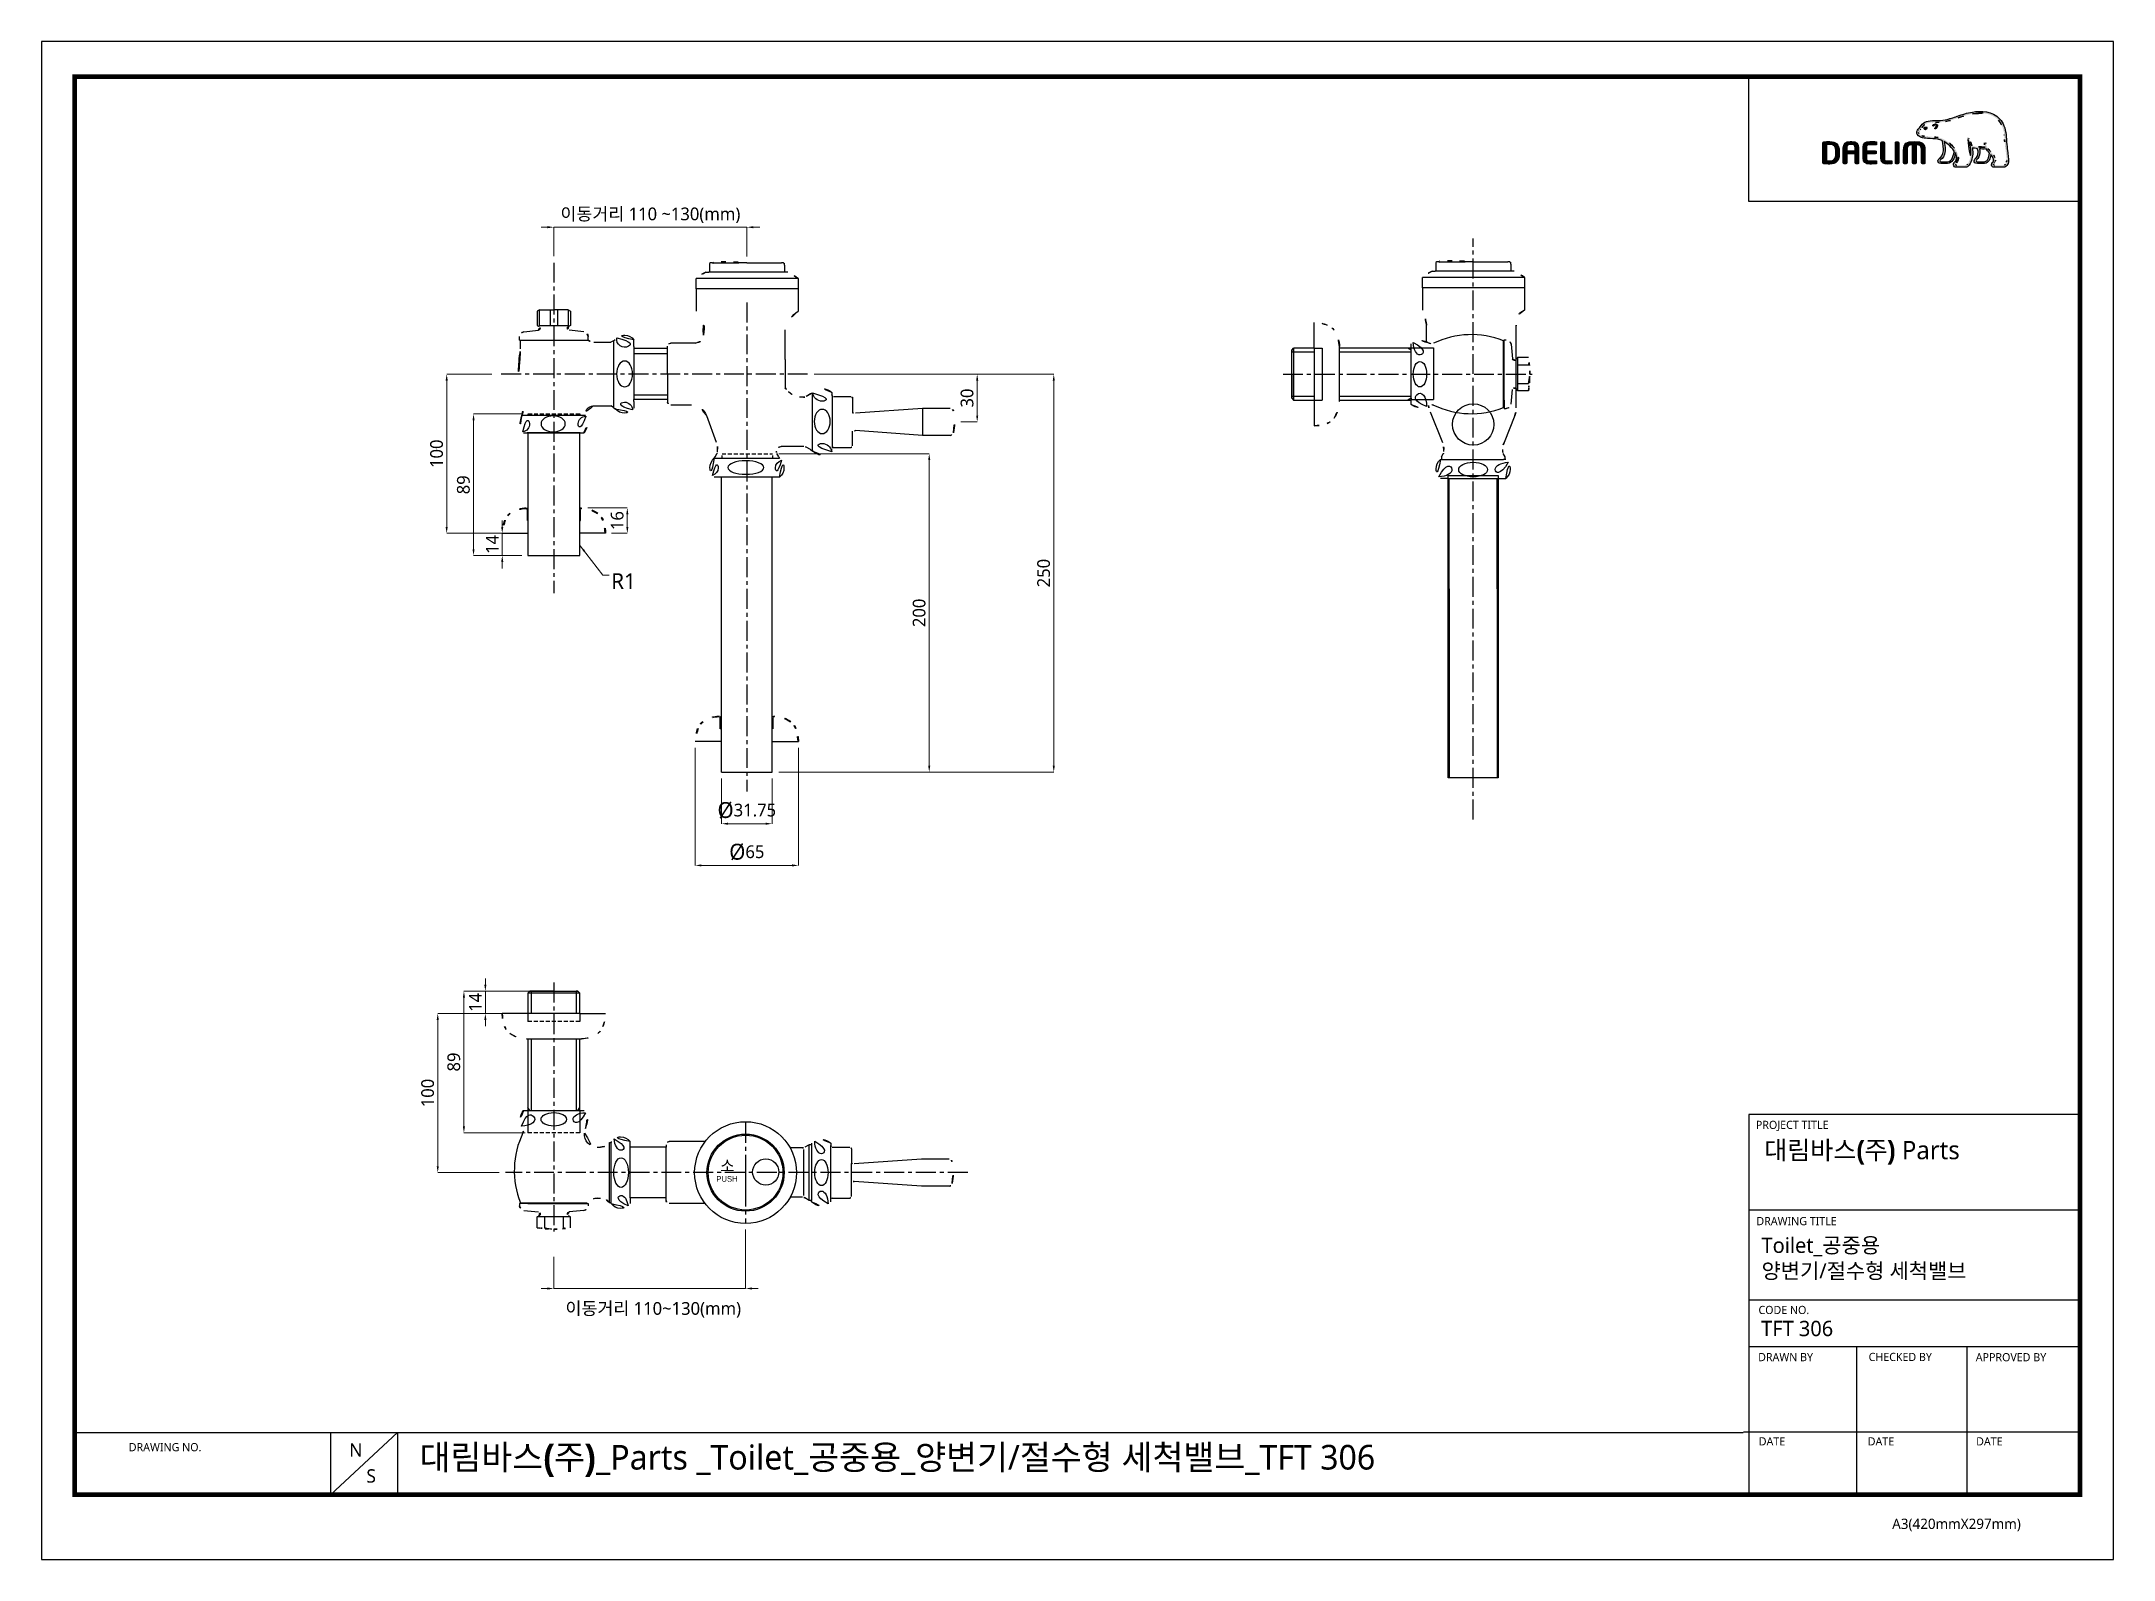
# Model space of a CAD drawing. Extents: x 16296676957 to 16296678259, y -37409617882 to -37409616928.
import ezdxf

# ---------------------------------------------------------------- set-up
doc = ezdxf.new("R2010")
doc.units = 0
doc.header["$LTSCALE"] = 10
doc.header["$MEASUREMENT"] = 0
doc.header["$PDMODE"] = 3
doc.header["$PDSIZE"] = -10
doc.linetypes.add('CENTER', pattern=[2, 1.25, -0.25, 0.25, -0.25])
doc.linetypes.add('HIDDEN', pattern=[0.375, 0.25, -0.125])
doc.layers.get('0').update_dxf_attribs({"linetype": 'CONTINUOUS'})
doc.layers.get('DEFPOINTS').update_dxf_attribs({"linetype": 'CONTINUOUS'})
for name, color, linetype in [('7보라', 6, 'CONTINUOUS'), ('CL', 2, 'CENTER'), ('D', 2, 'CONTINUOUS'), ('DIM & TEXT', 4, 'CONTINUOUS'), ('DWG', 7, 'CONTINUOUS'), ('HIDDEN', 3, 'HIDDEN'), ('레이어 1', 7, 'CONTINUOUS')]:
    doc.layers.add(name, color=color, linetype=linetype)
doc.styles.add('Daelim Dimension', font='')
doc.styles.get('Daelim Dimension').set_extended_font_data('NanumGothic')
doc.dimstyles.new('DEFAULT', dxfattribs={"dimscale": 2, "dimtxt": 2, "dimasz": 2, "dimexe": 0, "dimexo": 2, "dimgap": 1, "dimtad": 1, "dimdec": 1, "dimzin": 9, "dimdsep": 46, "dimtxsty": 'Daelim Dimension', "dimcen": 0.5, "dimclrd": 252, "dimclre": 252, "dimclrt": 3, "dimadec": 1, "dimazin": 0, "dimtfac": 1, "dimtdec": 1, "dimtix": 1, "dimtmove": 0, "dimatfit": 3, "dimfxl": 1, "dimtolj": 1, "dimtzin": 1, "dimlwd": 9, "dimlwe": 9, "dimarcsym": 0})

msp = doc.modelspace()

# ---------------------------------------------------------------- texts
at = {"color": 5, "ltscale": 40, "style": 'Daelim Dimension'}
for s, height, p in [('PROJECT TITLE', 5.138022536, (16296678033.8026905, -37409617611.1457596)), ('DRAWING TITLE', 5.138022536, (16296678034.1320992, -37409617671.6175308)), ('CODE NO.', 5.13802254, (16296678035.4205894, -37409617727.4614868)), ('DRAWN BY', 5.13802254, (16296678035.219101, -37409617757.0782928)), ('CHECKED BY', 5.13802254, (16296678104.6394501, -37409617756.9871597)), ('APPROVED BY', 5.138022536, (16296678171.9662209, -37409617757.1531067)), ('DATE', 5.13802254, (16296678035.6204109, -37409617810.0342789)), ('DATE', 5.13802254, (16296678104.0930805, -37409617810.0342789)), ('DATE', 5.13802254, (16296678172.2024899, -37409617810.0342789)), ('DRAWING NO.', 5.138022536, (16296677011.4293308, -37409617813.6749573)), ('A3(420mmX297mm)', 6.484742651, (16296678119.4536495, -37409617862.5213394))]:
    msp.add_text(s, height=height, dxfattribs=at).set_placement(p)
at = {"attachment_point": 1, "style": 'Daelim Dimension'}
for s, insert, char_height, width in [('{\\fPretendard Variable SemiBold|b0|i0|c129|p2;\\C7;대림바스(주)} Parts', (16296678038.9908791, -37409617618.6392517), 11.537229763, 185.429388614), (' Toilet_공중용\\P 양변기/절수형 세척밸브', (16296678034.1077995, -37409617679.4274902), 9.63144, 210.093530526), ('TFT 306', (16296678037.1191998, -37409617731.7073669), 9.63144, 162.087286591), ('N', (16296677149.9186001, -37409617808.6351471), 8.4082471, 11.734621124), ('S', (16296677160.7308903, -37409617824.9901886), 8.4082471, 11.734621124)]:
    msp.add_mtext(s, dxfattribs=dict(at, insert=insert, char_height=char_height, width=width))
at = {"color": 2, "insert": (16296677194.1058502, -37409617809.6982422), "char_height": 15.4791, "width": 915.611415949, "attachment_point": 1, "style": 'Daelim Dimension'}
msp.add_mtext('{\\fPretendard Variable SemiBold|b0|i0|c129|p2;대림바스(주)}_Parts _Toilet_{\\fGulim|b0|i0|c129|p50;공중용}_{\\fGulim|b0|i0|c129|p50;양변기}/{\\fGulim|b0|i0|c129|p50;절수형 세척밸브}_TFT 306', dxfattribs=at)
at = {"layer": 'DIM & TEXT', "color": 0, "attachment_point": 1, "style": 'Daelim Dimension'}
for s, insert, char_height, width in [('{\\fHaan YGodic 230|b0|i0|c129|p18;소}', (16296677383.0582409, -37409617630.7543869), 7.2, 114), ('{\\f@Haan YGodic 240|b0|i0|c129|p18;PUSH}', (16296677380.6154308, -37409617640.7276535), 3.6, 19.476832741)]:
    msp.add_mtext(s, dxfattribs=dict(at, insert=insert, char_height=char_height, width=width))
at = {"layer": 'DWG', "color": 2, "insert": (16296677314.5526199, -37409617261.9005585), "char_height": 10, "width": 16.5, "attachment_point": 1, "style": 'Daelim Dimension'}
msp.add_mtext('R1', dxfattribs=at)

# ---------------------------------------------------------------- blocks, each defined once
blk = doc.blocks.new('*D0')
at = {"color": 5, "lineweight": 9, "ltscale": 0.5, "transparency": 16777216}
for p, q in [((16296677274.494961, -37409617044.482384), (16296677270.494961, -37409617044.482384)), ((16296677278.494961, -37409617062.779213), (16296677278.494961, -37409617044.482384)), ((16296677399.840891, -37409617044.482384), (16296677278.494961, -37409617044.482384)), ((16296677399.840891, -37409617062.856819), (16296677399.840891, -37409617044.482384)), ((16296677403.840891, -37409617044.482384), (16296677407.840891, -37409617044.482384))]:
    blk.add_line(p, q, dxfattribs=at)
at = {"color": 5, "ltscale": 0.5, "transparency": 16777216}
for points in [[(16296677274.494961, -37409617043.815712), (16296677274.494961, -37409617045.14904), (16296677278.494961, -37409617044.482384)], [(16296677403.840891, -37409617043.815712), (16296677403.840891, -37409617045.14904), (16296677399.840891, -37409617044.482384)]]:
    blk.add_solid(points, dxfattribs=at)
at = {"layer": 'DEFPOINTS', "color": 0, "ltscale": 0.5, "transparency": 16777216}
for p in [(16296677278.494961, -37409617044.482384), (16296677278.494961, -37409617066.779213), (16296677399.840891, -37409617066.856819)]:
    blk.add_point(p, dxfattribs=at)
at = {"color": 2, "ltscale": 0.5, "transparency": 16777216, "insert": (16296677339.167931, -37409617036.994537), "char_height": 8, "attachment_point": 5, "style": 'Daelim Dimension'}
blk.add_mtext('\\A1;이동거리 110 ~130(mm)', dxfattribs=at)
blk = doc.blocks.new('*D1')
at = {"color": 5, "lineweight": 9, "ltscale": 0.5, "transparency": 16777216}
for p, q in [((16296677239.487009, -37409617136.834106), (16296677211.174629, -37409617136.834106)), ((16296677211.174629, -37409617140.834106), (16296677211.174629, -37409617232.834106)), ((16296677242.05892, -37409617236.834106), (16296677211.174629, -37409617236.834106))]:
    blk.add_line(p, q, dxfattribs=at)
at = {"color": 5, "ltscale": 0.5, "transparency": 16777216}
for points in [[(16296677210.507959, -37409617140.834106), (16296677211.84129, -37409617140.834106), (16296677211.174629, -37409617136.834106)], [(16296677210.507959, -37409617232.834106), (16296677211.84129, -37409617232.834106), (16296677211.174629, -37409617236.834106)]]:
    blk.add_solid(points, dxfattribs=at)
at = {"layer": 'DEFPOINTS', "color": 0, "ltscale": 0.5, "transparency": 16777216}
for p in [(16296677243.487009, -37409617136.834106), (16296677211.174629, -37409617236.834106), (16296677246.05892, -37409617236.834106)]:
    blk.add_point(p, dxfattribs=at)
at = {"color": 7, "ltscale": 0.5, "transparency": 16777216, "insert": (16296677204.84845, -37409617186.834106), "char_height": 8, "attachment_point": 5, "rotation": 90, "style": 'Daelim Dimension'}
blk.add_mtext('\\A1;100', dxfattribs=at)
blk = doc.blocks.new('*D2')
at = {"color": 5, "lineweight": 9, "ltscale": 0.5, "transparency": 16777216}
for p, q in [((16296677258.30018, -37409617161.849007), (16296677228.04796, -37409617161.849007)), ((16296677228.04796, -37409617165.849007), (16296677228.04796, -37409617246.849007)), ((16296677258.30018, -37409617250.849007), (16296677228.04796, -37409617250.849007))]:
    blk.add_line(p, q, dxfattribs=at)
at = {"color": 5, "ltscale": 0.5, "transparency": 16777216}
for points in [[(16296677227.38129, -37409617165.849007), (16296677228.714621, -37409617165.849007), (16296677228.04796, -37409617161.849007)], [(16296677227.38129, -37409617246.849007), (16296677228.714621, -37409617246.849007), (16296677228.04796, -37409617250.849007)]]:
    blk.add_solid(points, dxfattribs=at)
at = {"layer": 'DEFPOINTS', "color": 0, "ltscale": 0.5, "transparency": 16777216}
for p in [(16296677262.30018, -37409617161.849007), (16296677228.04796, -37409617250.849007), (16296677262.30018, -37409617250.849007)]:
    blk.add_point(p, dxfattribs=at)
at = {"color": 7, "ltscale": 0.5, "transparency": 16777216, "insert": (16296677221.693171, -37409617206.349007), "char_height": 8, "attachment_point": 5, "rotation": 90, "style": 'Daelim Dimension'}
blk.add_mtext('\\A1;89', dxfattribs=at)
blk = doc.blocks.new('*D3')
at = {"color": 5, "lineweight": 9, "ltscale": 0.5, "transparency": 16777216}
for p, q in [((16296677246.09201, -37409617232.849007), (16296677246.09201, -37409617228.849007)), ((16296677242.358549, -37409617236.849007), (16296677246.09201, -37409617236.849007)), ((16296677246.09201, -37409617236.849007), (16296677246.09201, -37409617250.849007)), ((16296677258.244961, -37409617250.849007), (16296677246.09201, -37409617250.849007)), ((16296677246.09201, -37409617254.849007), (16296677246.09201, -37409617258.849007))]:
    blk.add_line(p, q, dxfattribs=at)
at = {"color": 5, "ltscale": 0.5, "transparency": 16777216}
for points in [[(16296677245.42535, -37409617232.849007), (16296677246.75868, -37409617232.849007), (16296677246.09201, -37409617236.849007)], [(16296677245.42535, -37409617254.849007), (16296677246.75868, -37409617254.849007), (16296677246.09201, -37409617250.849007)]]:
    blk.add_solid(points, dxfattribs=at)
at = {"layer": 'DEFPOINTS', "color": 0, "ltscale": 0.5, "transparency": 16777216}
for p in [(16296677246.358549, -37409617236.849007), (16296677246.09201, -37409617250.849007), (16296677262.244961, -37409617250.849007)]:
    blk.add_point(p, dxfattribs=at)
at = {"color": 7, "ltscale": 0.5, "transparency": 16777216, "insert": (16296677239.823059, -37409617243.849007), "char_height": 8, "attachment_point": 5, "rotation": 90, "style": 'Daelim Dimension'}
blk.add_mtext('\\A1;14', dxfattribs=at)
blk = doc.blocks.new('*D4')
at = {"color": 5, "lineweight": 9, "ltscale": 0.5, "transparency": 16777216}
for p, q in [((16296677299.95365, -37409617220.854134), (16296677324.68004, -37409617220.854134)), ((16296677324.68004, -37409617224.854134), (16296677324.68004, -37409617232.834106)), ((16296677314.758539, -37409617236.834106), (16296677324.68004, -37409617236.834106))]:
    blk.add_line(p, q, dxfattribs=at)
at = {"color": 5, "ltscale": 0.5, "transparency": 16777216}
for points in [[(16296677324.013371, -37409617224.854134), (16296677325.346701, -37409617224.854134), (16296677324.68004, -37409617220.854134)], [(16296677324.013371, -37409617232.834106), (16296677325.346701, -37409617232.834106), (16296677324.68004, -37409617236.834106)]]:
    blk.add_solid(points, dxfattribs=at)
at = {"layer": 'DEFPOINTS', "color": 0, "ltscale": 0.5, "transparency": 16777216}
for p in [(16296677295.95365, -37409617220.854134), (16296677310.758539, -37409617236.834106), (16296677324.68004, -37409617236.834106)]:
    blk.add_point(p, dxfattribs=at)
at = {"color": 7, "ltscale": 0.5, "transparency": 16777216, "insert": (16296677318.325251, -37409617228.844116), "char_height": 8, "attachment_point": 5, "rotation": 90, "style": 'Daelim Dimension'}
blk.add_mtext('\\A1;16', dxfattribs=at)
blk = doc.blocks.new('*D5')
at = {"color": 5, "lineweight": 9, "ltscale": 0.5, "transparency": 16777216}
for p, q in [((16296677441.987009, -37409617136.834106), (16296677544.5313, -37409617136.834106)), ((16296677544.5313, -37409617140.834106), (16296677544.5313, -37409617162.816467)), ((16296677534.197741, -37409617166.816467), (16296677544.5313, -37409617166.816467))]:
    blk.add_line(p, q, dxfattribs=at)
at = {"color": 5, "ltscale": 0.5, "transparency": 16777216}
for points in [[(16296677543.86463, -37409617140.834106), (16296677545.19796, -37409617140.834106), (16296677544.5313, -37409617136.834106)], [(16296677543.86463, -37409617162.816467), (16296677545.19796, -37409617162.816467), (16296677544.5313, -37409617166.816467)]]:
    blk.add_solid(points, dxfattribs=at)
at = {"layer": 'DEFPOINTS', "color": 0, "ltscale": 0.5, "transparency": 16777216}
for p in [(16296677437.987009, -37409617136.834106), (16296677530.197741, -37409617166.816467), (16296677544.5313, -37409617166.816467)]:
    blk.add_point(p, dxfattribs=at)
at = {"color": 7, "ltscale": 0.5, "transparency": 16777216, "insert": (16296677538.17079, -37409617151.825287), "char_height": 8, "attachment_point": 5, "rotation": 90, "style": 'Daelim Dimension'}
blk.add_mtext('\\A1;30', dxfattribs=at)
blk = doc.blocks.new('*D6')
at = {"color": 5, "lineweight": 9, "ltscale": 0.5, "transparency": 16777216}
for p, q in [((16296677441.987009, -37409617136.834106), (16296677592.640739, -37409617136.834106)), ((16296677592.640739, -37409617140.834106), (16296677592.640739, -37409617382.834106)), ((16296677441.987009, -37409617386.834106), (16296677592.640739, -37409617386.834106))]:
    blk.add_line(p, q, dxfattribs=at)
at = {"color": 5, "ltscale": 0.5, "transparency": 16777216}
for points in [[(16296677591.97407, -37409617140.834106), (16296677593.3074, -37409617140.834106), (16296677592.640739, -37409617136.834106)], [(16296677591.97407, -37409617382.834106), (16296677593.3074, -37409617382.834106), (16296677592.640739, -37409617386.834106)]]:
    blk.add_solid(points, dxfattribs=at)
at = {"layer": 'DEFPOINTS', "color": 0, "ltscale": 0.5, "transparency": 16777216}
for p in [(16296677437.987009, -37409617136.834106), (16296677437.987009, -37409617386.834106), (16296677592.640739, -37409617386.834106)]:
    blk.add_point(p, dxfattribs=at)
at = {"color": 7, "ltscale": 0.5, "transparency": 16777216, "insert": (16296677586.28595, -37409617261.834106), "char_height": 8, "attachment_point": 5, "rotation": 90, "style": 'Daelim Dimension'}
blk.add_mtext('\\A1;250', dxfattribs=at)
blk = doc.blocks.new('*D7')
at = {"color": 5, "lineweight": 9, "ltscale": 0.5, "transparency": 16777216}
for p, q in [((16296677419.9256, -37409617186.834373), (16296677514.385229, -37409617186.834373)), ((16296677514.385229, -37409617190.834373), (16296677514.385229, -37409617382.834106)), ((16296677419.9256, -37409617386.834106), (16296677514.385229, -37409617386.834106))]:
    blk.add_line(p, q, dxfattribs=at)
at = {"color": 5, "ltscale": 0.5, "transparency": 16777216}
for points in [[(16296677513.718559, -37409617190.834373), (16296677515.051901, -37409617190.834373), (16296677514.385229, -37409617186.834373)], [(16296677513.718559, -37409617382.834106), (16296677515.051901, -37409617382.834106), (16296677514.385229, -37409617386.834106)]]:
    blk.add_solid(points, dxfattribs=at)
at = {"layer": 'DEFPOINTS', "color": 0, "ltscale": 0.5, "transparency": 16777216}
for p in [(16296677415.9256, -37409617186.834373), (16296677415.9256, -37409617386.834106), (16296677514.385229, -37409617386.834106)]:
    blk.add_point(p, dxfattribs=at)
at = {"color": 7, "ltscale": 0.5, "transparency": 16777216, "insert": (16296677508.047609, -37409617286.834244), "char_height": 8, "attachment_point": 5, "rotation": 90, "style": 'Daelim Dimension'}
blk.add_mtext('\\A1;200', dxfattribs=at)
blk = doc.blocks.new('*D8')
at = {"color": 5, "lineweight": 9, "ltscale": 0.5, "transparency": 16777216}
for p, q in [((16296677367.25581, -37409617371.670647), (16296677367.25581, -37409617445.537788)), ((16296677432.25581, -37409617371.670647), (16296677432.25581, -37409617445.537788)), ((16296677428.25581, -37409617445.537788), (16296677371.25581, -37409617445.537788))]:
    blk.add_line(p, q, dxfattribs=at)
at = {"color": 5, "ltscale": 0.5, "transparency": 16777216}
for points in [[(16296677371.25581, -37409617444.871117), (16296677371.25581, -37409617446.204453), (16296677367.25581, -37409617445.537788)], [(16296677428.25581, -37409617444.871117), (16296677428.25581, -37409617446.204453), (16296677432.25581, -37409617445.537788)]]:
    blk.add_solid(points, dxfattribs=at)
at = {"layer": 'DEFPOINTS', "color": 0, "ltscale": 0.5, "transparency": 16777216}
for p in [(16296677367.25581, -37409617367.670647), (16296677432.25581, -37409617367.670647), (16296677367.25581, -37409617445.537788)]:
    blk.add_point(p, dxfattribs=at)
at = {"color": 7, "ltscale": 0.5, "transparency": 16777216, "insert": (16296677399.75581, -37409617437.150093), "char_height": 8, "attachment_point": 5, "style": 'Daelim Dimension'}
blk.add_mtext('\\A1;{\\H1.25x;\\C256;Ø}65', dxfattribs=at)
blk = doc.blocks.new('*D9')
at = {"color": 5, "lineweight": 9, "ltscale": 0.5, "transparency": 16777216}
for p, q in [((16296677383.88081, -37409617390.834106), (16296677383.88081, -37409617419.336304)), ((16296677415.63081, -37409617390.834106), (16296677415.63081, -37409617419.336304)), ((16296677411.63081, -37409617419.336304), (16296677387.88081, -37409617419.336304))]:
    blk.add_line(p, q, dxfattribs=at)
at = {"color": 5, "ltscale": 0.5, "transparency": 16777216}
for points in [[(16296677387.88081, -37409617418.66964), (16296677387.88081, -37409617420.002968), (16296677383.88081, -37409617419.336304)], [(16296677411.63081, -37409617418.66964), (16296677411.63081, -37409617420.002968), (16296677415.63081, -37409617419.336304)]]:
    blk.add_solid(points, dxfattribs=at)
at = {"layer": 'DEFPOINTS', "color": 0, "ltscale": 0.5, "transparency": 16777216}
for p in [(16296677383.88081, -37409617386.834106), (16296677415.63081, -37409617386.834106), (16296677383.88081, -37409617419.336304)]:
    blk.add_point(p, dxfattribs=at)
at = {"color": 7, "ltscale": 0.5, "transparency": 16777216, "insert": (16296677399.75581, -37409617410.948608), "char_height": 8, "attachment_point": 5, "style": 'Daelim Dimension'}
blk.add_mtext('\\A1;{\\H1.25x;\\C256;Ø}31.75', dxfattribs=at)
blk = doc.blocks.new('*D10')
at = {"color": 5, "lineweight": 9, "ltscale": 0.5, "transparency": 16777216}
for p, q in [((16296677260.494961, -37409617524.573067), (16296677222.012461, -37409617524.573067)), ((16296677222.012461, -37409617528.573067), (16296677222.012461, -37409617609.573067)), ((16296677260.494961, -37409617613.573067), (16296677222.012461, -37409617613.573067))]:
    blk.add_line(p, q, dxfattribs=at)
at = {"color": 5, "ltscale": 0.5, "transparency": 16777216}
for points in [[(16296677221.345791, -37409617528.573067), (16296677222.679119, -37409617528.573067), (16296677222.012461, -37409617524.573067)], [(16296677221.345791, -37409617609.573067), (16296677222.679119, -37409617609.573067), (16296677222.012461, -37409617613.573067)]]:
    blk.add_solid(points, dxfattribs=at)
at = {"layer": 'DEFPOINTS', "color": 0, "ltscale": 0.5, "transparency": 16777216}
for p in [(16296677264.494961, -37409617524.573067), (16296677222.012461, -37409617613.573067), (16296677264.494961, -37409617613.573067)]:
    blk.add_point(p, dxfattribs=at)
at = {"color": 7, "ltscale": 0.5, "transparency": 16777216, "insert": (16296677215.657669, -37409617569.073067), "char_height": 8, "attachment_point": 5, "rotation": 90, "style": 'Daelim Dimension'}
blk.add_mtext('\\A1;89', dxfattribs=at)
blk = doc.blocks.new('*D11')
at = {"color": 5, "lineweight": 9, "ltscale": 0.5, "transparency": 16777216}
for p, q in [((16296677235.470369, -37409617520.573067), (16296677235.470369, -37409617516.573067)), ((16296677266.94496, -37409617524.573067), (16296677235.470369, -37409617524.573067)), ((16296677235.470369, -37409617524.573067), (16296677235.470369, -37409617538.573067)), ((16296677260.494961, -37409617538.573067), (16296677235.470369, -37409617538.573067)), ((16296677235.470369, -37409617542.573067), (16296677235.470369, -37409617546.573067))]:
    blk.add_line(p, q, dxfattribs=at)
at = {"color": 5, "ltscale": 0.5, "transparency": 16777216}
for points in [[(16296677234.803711, -37409617520.573067), (16296677236.137039, -37409617520.573067), (16296677235.470369, -37409617524.573067)], [(16296677234.803711, -37409617542.573067), (16296677236.137039, -37409617542.573067), (16296677235.470369, -37409617538.573067)]]:
    blk.add_solid(points, dxfattribs=at)
at = {"layer": 'DEFPOINTS', "color": 0, "ltscale": 0.5, "transparency": 16777216}
for p in [(16296677270.94496, -37409617524.573067), (16296677235.470369, -37409617538.573067), (16296677264.494961, -37409617538.573067)]:
    blk.add_point(p, dxfattribs=at)
at = {"color": 7, "ltscale": 0.5, "transparency": 16777216, "insert": (16296677229.20142, -37409617531.573067), "char_height": 8, "attachment_point": 5, "rotation": 90, "style": 'Daelim Dimension'}
blk.add_mtext('\\A1;14', dxfattribs=at)
blk = doc.blocks.new('*D12')
at = {"color": 5, "lineweight": 9, "ltscale": 0.5, "transparency": 16777216}
for p, q in [((16296677241.99497, -37409617538.573158), (16296677205.563841, -37409617538.573158)), ((16296677205.563841, -37409617542.573158), (16296677205.563841, -37409617634.573067)), ((16296677244.133369, -37409617638.573067), (16296677205.563841, -37409617638.573067))]:
    blk.add_line(p, q, dxfattribs=at)
at = {"color": 5, "ltscale": 0.5, "transparency": 16777216}
for points in [[(16296677204.897169, -37409617542.573158), (16296677206.230499, -37409617542.573158), (16296677205.563841, -37409617538.573158)], [(16296677204.897169, -37409617634.573067), (16296677206.230499, -37409617634.573067), (16296677205.563841, -37409617638.573067)]]:
    blk.add_solid(points, dxfattribs=at)
at = {"layer": 'DEFPOINTS', "color": 0, "ltscale": 0.5, "transparency": 16777216}
for p in [(16296677245.99497, -37409617538.573158), (16296677205.563841, -37409617638.573067), (16296677248.133369, -37409617638.573067)]:
    blk.add_point(p, dxfattribs=at)
at = {"color": 7, "ltscale": 0.5, "transparency": 16777216, "insert": (16296677199.237659, -37409617588.573112), "char_height": 8, "attachment_point": 5, "rotation": 90, "style": 'Daelim Dimension'}
blk.add_mtext('\\A1;100', dxfattribs=at)
blk = doc.blocks.new('*D13')
at = {"color": 5, "lineweight": 9, "ltscale": 0.5, "transparency": 16777216}
for p, q in [((16296677398.994961, -37409617674.228683), (16296677398.994961, -37409617711.406754)), ((16296677278.494961, -37409617691.429672), (16296677278.494961, -37409617711.406754)), ((16296677274.494961, -37409617711.406754), (16296677270.494961, -37409617711.406754)), ((16296677278.494961, -37409617711.406754), (16296677282.494961, -37409617711.406754)), ((16296677282.494961, -37409617711.406754), (16296677394.994961, -37409617711.406754)), ((16296677398.994961, -37409617711.406754), (16296677394.994961, -37409617711.406754)), ((16296677402.994961, -37409617711.406754), (16296677406.994961, -37409617711.406754))]:
    blk.add_line(p, q, dxfattribs=at)
at = {"color": 5, "ltscale": 0.5, "transparency": 16777216}
for points in [[(16296677274.494961, -37409617710.740089), (16296677274.494961, -37409617712.073418), (16296677278.494961, -37409617711.406754)], [(16296677402.994961, -37409617710.740089), (16296677402.994961, -37409617712.073418), (16296677398.994961, -37409617711.406754)]]:
    blk.add_solid(points, dxfattribs=at)
at = {"layer": 'DEFPOINTS', "color": 0, "ltscale": 0.5, "transparency": 16777216}
for p in [(16296677398.994961, -37409617670.228683), (16296677278.494961, -37409617687.429672), (16296677398.994961, -37409617711.406754)]:
    blk.add_point(p, dxfattribs=at)
at = {"color": 2, "ltscale": 0.5, "transparency": 16777216, "insert": (16296677340.96694, -37409617724.808472), "char_height": 8, "attachment_point": 5, "style": 'Daelim Dimension'}
blk.add_mtext('\\A1;이동거리 110~130(mm)', dxfattribs=at)

# ---------------------------------------------------------------- dimensions: what is measured, and where the dimension line sits
at = {"ltscale": 0.5}
dim = msp.add_linear_dim(base=(16296677278.4949608, -37409617044.4823837), p1=(16296677399.8408909, -37409617066.8568192), p2=(16296677278.4949608, -37409617066.779213), text='이동거리 110 ~130(mm)', dimstyle='DEFAULT', override={"dimtxt": 4, "dimclrd": 5, "dimclre": 5, "dimclrt": 2}, dxfattribs=at)
dim.commit()
dim.dimension.update_dxf_attribs({"geometry": '*D0', "text_midpoint": (16296677339.1679306, -37409617036.9945374)})
for base, p1, p2, override, picture, middle in [((16296677211.1746292, -37409617236.8341064), (16296677243.487009, -37409617136.8341064), (16296677246.0589199, -37409617236.8341064), {"dimtxt": 4, "dimdec": 6, "dimclrd": 5, "dimclre": 5, "dimclrt": 7}, '*D1', (16296677204.8484497, -37409617186.8341064)), ((16296677544.5312996, -37409617166.8164673), (16296677437.987009, -37409617136.8341064), (16296677530.1977406, -37409617166.8164673), {"dimtxt": 4, "dimclrd": 5, "dimclre": 5, "dimclrt": 7}, '*D5', (16296677538.1707897, -37409617151.8252869)), ((16296677592.6407394, -37409617386.8341064), (16296677437.987009, -37409617136.8341064), (16296677437.987009, -37409617386.8341064), {"dimtxt": 4, "dimclrd": 5, "dimclre": 5, "dimclrt": 7}, '*D6', (16296677586.2859497, -37409617261.8341064)), ((16296677228.0479603, -37409617250.8490067), (16296677262.3001804, -37409617161.8490067), (16296677262.3001804, -37409617250.8490067), {"dimtxt": 4, "dimdec": 6, "dimclrd": 5, "dimclre": 5, "dimclrt": 7}, '*D2', (16296677221.6931705, -37409617206.3490067)), ((16296677514.3852291, -37409617386.8341064), (16296677415.9256001, -37409617186.8343735), (16296677415.9256001, -37409617386.8341064), {"dimtxt": 4, "dimdec": 0, "dimclrd": 5, "dimclre": 5, "dimclrt": 7}, '*D7', (16296677508.0476093, -37409617286.8342438)), ((16296677246.0920105, -37409617250.8490067), (16296677246.3585491, -37409617236.8490067), (16296677262.2449608, -37409617250.8490067), {"dimtxt": 4, "dimdec": 6, "dimclrd": 5, "dimclre": 5, "dimclrt": 7}, '*D3', (16296677239.8230591, -37409617243.8490067)), ((16296677324.6800404, -37409617236.8341064), (16296677295.9536495, -37409617220.8541336), (16296677310.7585392, -37409617236.8341064), {"dimtxt": 4, "dimclrd": 5, "dimclre": 5, "dimclrt": 7}, '*D4', (16296677318.3252506, -37409617228.8441162)), ((16296677235.4703693, -37409617538.5730667), (16296677270.9449596, -37409617524.5730667), (16296677264.4949608, -37409617538.5730667), {"dimtxt": 4, "dimclrd": 5, "dimclre": 5, "dimclrt": 7}, '*D11', (16296677229.2014198, -37409617531.5730667)), ((16296677222.0124607, -37409617613.5730667), (16296677264.4949608, -37409617524.5730667), (16296677264.4949608, -37409617613.5730667), {"dimtxt": 4, "dimclrd": 5, "dimclre": 5, "dimclrt": 7}, '*D10', (16296677215.6576691, -37409617569.0730667)), ((16296677205.5638409, -37409617638.5730667), (16296677245.9949703, -37409617538.5731583), (16296677248.1333694, -37409617638.5730667), {"dimtxt": 4, "dimclrd": 5, "dimclre": 5, "dimclrt": 7}, '*D12', (16296677199.2376595, -37409617588.5731125))]:
    dim = msp.add_linear_dim(base=base, p1=p1, p2=p2, angle=90, dimstyle='DEFAULT', override=override, dxfattribs=at)
    dim.commit()
    dim.dimension.update_dxf_attribs({"geometry": picture, "text_midpoint": middle})
for base, p1, p2, text, override, picture, middle in [((16296677367.2558098, -37409617445.5377884), (16296677432.2558098, -37409617367.6706467), (16296677367.2558098, -37409617367.6706467), '{\\H1.25x;\\C256;Ø}<>', {"dimtxt": 4, "dimclrd": 5, "dimclre": 5, "dimclrt": 7}, '*D8', (16296677399.7558098, -37409617445.5377884)), ((16296677383.8808098, -37409617419.3363037), (16296677415.6308098, -37409617386.8341064), (16296677383.8808098, -37409617386.8341064), '{\\H1.25x;\\C256;Ø}<>', {"dimtxt": 4, "dimdec": 2, "dimclrd": 5, "dimclre": 5, "dimclrt": 7}, '*D9', (16296677399.7558098, -37409617419.3363037)), ((16296677398.9949608, -37409617711.4067535), (16296677278.4949608, -37409617687.4296722), (16296677398.9949608, -37409617670.2286835), '이동거리 110~130(mm)', {"dimtxt": 4, "dimclrd": 5, "dimclre": 5, "dimclrt": 2, "dimtmove": 2}, '*D13', (16296677340.9669399, -37409617724.8084717))]:
    dim = msp.add_linear_dim(base=base, p1=p1, p2=p2, text=text, dimstyle='DEFAULT', override=override, dxfattribs=at)
    dim.commit()
    dim.dimension.update_dxf_attribs({"geometry": picture, "text_midpoint": middle, "dimtype": 160})

# ---------------------------------------------------------------- hatches: boundary and pattern name
at = {"layer": '레이어 1'}
h = msp.add_hatch(color=5, dxfattribs=at)
h.dxf.hatch_style = 1
edge = h.paths.add_edge_path(flags=16)
edge.add_spline(control_points=[(16296678190.6844807, -37409617004.9948273), (16296678190.1171494, -37409617005.622879), (16296678189.4041996, -37409617005.6285095), (16296678189.3733406, -37409617005.6285095), (16296678189.3733406, -37409617005.6285095), (16296678183.6621799, -37409617005.6285095), (16296678183.6621799, -37409617005.6285095), (16296678183.4523506, -37409617005.6285095), (16296678183.2920094, -37409617005.5758896), (16296678183.1881809, -37409617005.473381), (16296678183.1015091, -37409617005.3884964), (16296678183.0594101, -37409617005.2593765), (16296678183.0594101, -37409617005.0993805), (16296678183.0594101, -37409617004.7773132), (16296678183.2945194, -37409617004.4811935), (16296678183.5442905, -37409617004.1668396), (16296678183.7758598, -37409617003.8693237), (16296678183.9958401, -37409617003.5872421), (16296678184.1189899, -37409617003.2406006), (16296678184.4316006, -37409617002.3992691), (16296678184.3996506, -37409617001.5017624), (16296678184.0263691, -37409617000.7109528), (16296678183.3519993, -37409616999.280159), (16296678182.3514309, -37409616998.1560364), (16296678181.38167, -37409616997.0698013), (16296678181.38167, -37409616997.0698013), (16296678181.0532494, -37409616996.7091293), (16296678181.0532494, -37409616996.7056274), (16296678179.7926407, -37409616995.3008499), (16296678178.4899101, -37409616993.84758), (16296678178.3871307, -37409616991.8772278), (16296678178.3636208, -37409616991.4870682), (16296678178.1832905, -37409616991.251297), (16296678177.9324303, -37409616991.2618332), (16296678177.9324303, -37409616991.2618332), (16296678177.5629501, -37409616991.4393234), (16296678177.5549107, -37409616991.4393234), (16296678177.4549103, -37409616991.5495377), (16296678177.3991299, -37409616991.7136765), (16296678177.3991299, -37409616991.9024887), (16296678177.3991299, -37409616991.9024887), (16296678177.4022903, -37409616991.9691086), (16296678177.4022903, -37409616991.969841), (16296678177.4528103, -37409616992.6820831), (16296678177.6226292, -37409616993.3809509), (16296678177.9211998, -37409616994.1064835), (16296678177.9211998, -37409616994.1064835), (16296678177.9503403, -37409616994.1794968), (16296678177.9503403, -37409616994.1794968), (16296678177.9503403, -37409616994.1794968), (16296678177.8731098, -37409616994.1822891), (16296678177.8731098, -37409616994.1822891), (16296678174.2067108, -37409616994.3275604), (16296678170.6122608, -37409616993.6356888), (16296678169.5551491, -37409616993.3809509), (16296678168.9032402, -37409616990.757988), (16296678167.8458195, -37409616989.0191803), (16296678167.80019, -37409616988.9455032), (16296678167.7180805, -37409616988.8093796), (16296678167.5868607, -37409616988.7047882), (16296678167.4605503, -37409616988.6682968), (16296678167.4605503, -37409616988.6682968), (16296678167.1517792, -37409616988.7146225), (16296678167.1139202, -37409616988.7195435), (16296678167.0879593, -37409616988.7581329), (16296678167.0339203, -37409616988.8310928), (16296678166.9146309, -37409616988.9911194), (16296678166.9146309, -37409616988.9911194), (16296678166.899929, -37409616989.1195068), (16296678166.899929, -37409616989.1195068), (16296678166.899929, -37409616989.1195068), (16296678166.9974194, -37409616989.4647369), (16296678166.9974194, -37409616989.4647369), (16296678167.0774307, -37409616989.6029892), (16296678168.9600792, -37409616992.9010086), (16296678168.9600792, -37409616997.2691116), (16296678168.9600792, -37409616999.9636383), (16296678168.2520599, -37409617002.5058823), (16296678166.85569, -37409617004.8243484), (16296678166.5220299, -37409617005.3807678), (16296678166.0824108, -37409617005.6285095), (16296678165.4284496, -37409617005.6285095), (16296678165.4284496, -37409617005.6285095), (16296678159.7986393, -37409617005.6285095), (16296678159.7986393, -37409617005.6285095), (16296678159.612009, -37409617005.6285095), (16296678159.2225609, -37409617005.497261), (16296678159.2225609, -37409617005.0902634), (16296678159.2225609, -37409617004.8657227), (16296678159.4306202, -37409617004.4973221), (16296678159.7772903, -37409617004.1092987), (16296678162.1233807, -37409617001.4968567), (16296678160.7698498, -37409616997.4164429), (16296678158.5198307, -37409616994.7282181), (16296678156.3466091, -37409616992.1354294), (16296678152.7998695, -37409616988.8724976), (16296678148.2458191, -37409616988.062027), (16296678146.6319008, -37409616987.7799835), (16296678143.9798393, -37409616987.6228104), (16296678141.8378506, -37409616987.4957428), (16296678141.8378506, -37409616987.4957428), (16296678139.67276, -37409616987.367363), (16296678139.67276, -37409616987.367363), (16296678138.5616207, -37409616987.2824402), (16296678136.7252598, -37409616986.5990067), (16296678136.1663494, -37409616985.5407867), (16296678135.9302292, -37409616985.1022415), (16296678135.9568996, -37409616984.6573792), (16296678136.2529907, -37409616984.1458435), (16296678136.4393196, -37409616983.8371201), (16296678136.6950893, -37409616983.5718536), (16296678137.0168209, -37409616983.2490463), (16296678137.3725605, -37409616982.8890991), (16296678137.7385197, -37409616982.5164871), (16296678138.0234394, -37409616982.0252914), (16296678138.0234394, -37409616982.0252914), (16296678138.1051598, -37409616981.8716431), (16296678138.1051598, -37409616981.8716431), (16296678139.1924496, -37409616979.7917862), (16296678141.4322605, -37409616978.6936035), (16296678144.7650204, -37409616978.6052094), (16296678144.7650204, -37409616978.6052094), (16296678146.6445599, -37409616978.5841599), (16296678146.6445599, -37409616978.5841599), (16296678148.70825, -37409616978.5736389), (16296678151.04986, -37409616978.5616989), (16296678152.9738808, -37409616978.1476669), (16296678155.6761494, -37409616977.5666809), (16296678158.3871708, -37409616976.6404266), (16296678160.7796402, -37409616975.8250732), (16296678160.7796402, -37409616975.8250732), (16296678160.8561306, -37409616975.7998123), (16296678160.8561306, -37409616975.7998123), (16296678163.8152103, -37409616974.7879486), (16296678166.8753395, -37409616973.7416611), (16296678170.0035191, -37409616973.2322693), (16296678175.0098305, -37409616972.4035568), (16296678181.8847504, -37409616972.4309235), (16296678186.2100601, -37409616977.2867126), (16296678188.2092495, -37409616979.5349197), (16296678189.4407101, -37409616982.6266632), (16296678189.8645306, -37409616986.4783096), (16296678189.8645306, -37409616986.4783096), (16296678189.8484192, -37409616986.465683), (16296678189.8336391, -37409616986.4523621), (16296678189.8680191, -37409616986.5287781), (16296678189.9003296, -37409616986.9610901), (16296678190.0785503, -37409616989.4114304), (16296678190.1297798, -37409616990.5895691), (16296678190.1838398, -37409616991.8077164), (16296678190.4918499, -37409616994.0679321), (16296678190.4918499, -37409616994.0679321), (16296678191.3647709, -37409617001.6266479), (16296678191.3647709, -37409617001.6266479), (16296678191.3647709, -37409617001.6266479), (16296678191.4167004, -37409617002.5452118), (16296678191.4167004, -37409617002.5452118), (16296678191.4167004, -37409617003.6300507), (16296678191.1711102, -37409617004.4545364), (16296678190.6844807, -37409617004.9948273)], knot_values=[0, 0, 0, 0, 1, 1, 1, 2, 2, 2, 3, 3, 3, 4, 4, 4, 5, 5, 5, 6, 6, 6, 7, 7, 7, 8, 8, 8, 9, 9, 9, 10, 10, 10, 11, 11, 11, 12, 12, 12, 13, 13, 13, 14, 14, 14, 15, 15, 15, 16, 16, 16, 17, 17, 17, 18, 18, 18, 19, 19, 19, 20, 20, 20, 21, 21, 21, 22, 22, 22, 23, 23, 23, 24, 24, 24, 25, 25, 25, 26, 26, 26, 27, 27, 27, 28, 28, 28, 29, 29, 29, 30, 30, 30, 31, 31, 31, 32, 32, 32, 33, 33, 33, 34, 34, 34, 35, 35, 35, 36, 36, 36, 37, 37, 37, 38, 38, 38, 39, 39, 39, 40, 40, 40, 41, 41, 41, 42, 42, 42, 43, 43, 43, 44, 44, 44, 45, 45, 45, 46, 46, 46, 47, 47, 47, 48, 48, 48, 49, 49, 49, 50, 50, 50, 51, 51, 51, 52, 52, 52, 53, 53, 53, 53], degree=3, periodic=0)
edge = h.paths.add_edge_path(flags=16)
edge.add_spline(control_points=[(16296678177.4819298, -37409617003.3612671), (16296678177.4819298, -37409617003.3612671), (16296678172.8229694, -37409617003.3612671), (16296678172.8229694, -37409617003.3612671), (16296678172.4784393, -37409617003.3612671), (16296678172.2061806, -37409617003.0862122), (16296678172.2061806, -37409617002.7353363), (16296678172.2061806, -37409617002.4904633), (16296678172.4187908, -37409617002.1789169), (16296678172.6198502, -37409617001.9648819), (16296678173.5675106, -37409617001.057579), (16296678174.5368805, -37409616999.8085709), (16296678174.5368805, -37409616997.4374924), (16296678174.5368805, -37409616997.4374924), (16296678174.4768791, -37409616996.3603821), (16296678174.4768791, -37409616996.3562012), (16296678174.4768791, -37409616996.3562012), (16296678174.3056507, -37409616995.3085175), (16296678174.3056507, -37409616995.3085175), (16296678174.3056507, -37409616995.3085175), (16296678174.2937202, -37409616995.2425385), (16296678174.2937202, -37409616995.2425385), (16296678174.2937202, -37409616995.2425385), (16296678174.3624897, -37409616995.2474823), (16296678174.3624897, -37409616995.2474823), (16296678175.2312298, -37409616995.3099136), (16296678176.9216309, -37409616995.4039764), (16296678178.5355396, -37409616995.3274765), (16296678178.9453297, -37409616995.9793472), (16296678179.6056404, -37409616996.8178787), (16296678180.5697803, -37409616997.9350128), (16296678180.5255508, -37409616998.4907837), (16296678180.0652504, -37409617003.3612671), (16296678177.4819298, -37409617003.3612671)], knot_values=[0, 0, 0, 0, 1, 1, 1, 2, 2, 2, 3, 3, 3, 4, 4, 4, 5, 5, 5, 6, 6, 6, 7, 7, 7, 8, 8, 8, 9, 9, 9, 10, 10, 10, 11, 11, 11, 11], degree=3, periodic=0)
edge = h.paths.add_edge_path(flags=16)
edge.add_spline(control_points=[(16296678154.1043301, -37409617003.3612671), (16296678154.1043301, -37409617003.3612671), (16296678150.0148201, -37409617003.3612671), (16296678150.0148201, -37409617003.3612671), (16296678149.7081795, -37409617003.3612671), (16296678149.3783607, -37409617003.1086502), (16296678149.3783607, -37409617002.7353363), (16296678149.3783607, -37409617002.5087433), (16296678149.5685101, -37409617002.2280197), (16296678149.9151802, -37409617001.9494171), (16296678150.9501705, -37409617001.1249466), (16296678152.5184898, -37409616999.8772964), (16296678152.6883106, -37409616996.4326172), (16296678152.6883106, -37409616996.4326172), (16296678152.7117901, -37409616995.4930573), (16296678152.7117901, -37409616995.4930573), (16296678152.7117901, -37409616994.0279236), (16296678152.3760509, -37409616992.2589569), (16296678152.0575008, -37409616990.678009), (16296678152.0575008, -37409616990.678009), (16296678152.0055294, -37409616990.5166321), (16296678152.0055294, -37409616990.5166321), (16296678152.0055294, -37409616990.5166321), (16296678152.1395702, -37409616990.6211777), (16296678152.1395702, -37409616990.6211777), (16296678152.7493305, -37409616990.9965668), (16296678156.0894604, -37409616993.2602463), (16296678158.4598408, -37409616996.6046066), (16296678158.26334, -37409616998.1876068), (16296678157.3707809, -37409617003.3612671), (16296678154.1043301, -37409617003.3612671)], knot_values=[0, 0, 0, 0, 1, 1, 1, 2, 2, 2, 3, 3, 3, 4, 4, 4, 5, 5, 5, 6, 6, 6, 7, 7, 7, 8, 8, 8, 9, 9, 9, 10, 10, 10, 10], degree=3, periodic=0)
edge = h.paths.add_edge_path()
edge.add_spline(control_points=[(16296678192.5190907, -37409617001.5123062), (16296678192.5176506, -37409617001.5017624), (16296678191.6503696, -37409616993.9107437), (16296678191.6503696, -37409616993.9107437), (16296678191.3293095, -37409616991.6421432), (16296678191.2830105, -37409616990.4324036), (16296678191.2412796, -37409616989.3602066), (16296678191.2412796, -37409616989.3602066), (16296678191.0265808, -37409616986.3632126), (16296678191.0265808, -37409616986.3611069), (16296678190.5697708, -37409616982.2589722), (16296678189.2421608, -37409616978.9455185), (16296678187.0787792, -37409616976.5225372), (16296678182.4054298, -37409616971.2716599), (16296678175.1101799, -37409616971.216217), (16296678169.8109093, -37409616972.0898666), (16296678166.5609798, -37409616972.627388), (16296678163.4545403, -37409616973.6876831), (16296678160.4512196, -37409616974.7149506), (16296678160.4512196, -37409616974.7149506), (16296678160.3544197, -37409616974.7493134), (16296678160.3544197, -37409616974.7493134), (16296678158.0065403, -37409616975.5499573), (16296678155.3421307, -37409616976.4615097), (16296678152.7276001, -37409616977.0185928), (16296678150.9312496, -37409616977.4024506), (16296678148.6815891, -37409616977.4199982), (16296678146.6943398, -37409616977.430542), (16296678146.6943398, -37409616977.430542), (16296678144.7274895, -37409616977.4543762), (16296678144.7274895, -37409616977.4543762), (16296678140.9481106, -37409616977.5477219), (16296678138.3738899, -37409616978.8564301), (16296678137.0736599, -37409616981.3425369), (16296678137.0736599, -37409616981.3425369), (16296678137.01507, -37409616981.4498596), (16296678137.01507, -37409616981.4498596), (16296678136.7999897, -37409616981.8267288), (16296678136.4810696, -37409616982.146698), (16296678136.1954708, -37409616982.4330063), (16296678135.8807507, -37409616982.7501831), (16296678135.5260601, -37409616983.1059113), (16296678135.2551899, -37409616983.5662231), (16296678134.9832592, -37409616984.0272827), (16296678134.8460999, -37409616984.4945831), (16296678134.8460999, -37409616984.9534912), (16296678134.8460999, -37409616985.3394318), (16296678134.9429092, -37409616985.7183533), (16296678135.1373291, -37409616986.0804214), (16296678135.9407597, -37409616987.5975266), (16296678138.2325191, -37409616988.4163666), (16296678139.6001205, -37409616988.5139236), (16296678139.6001205, -37409616988.5139236), (16296678141.6133003, -37409616988.6402512), (16296678141.6613808, -37409616988.6444473), (16296678143.6742306, -37409616988.7581329), (16296678146.4308491, -37409616988.9174118), (16296678148.0402203, -37409616989.2016068), (16296678148.9812298, -37409616989.3679199), (16296678150.0506001, -37409616989.7054062), (16296678151.0357895, -37409616990.1692734), (16296678151.1059704, -37409616990.4246902), (16296678151.6174793, -37409616992.6989288), (16296678151.6174793, -37409616995.4944763), (16296678151.6174793, -37409616995.4944763), (16296678151.5957508, -37409616996.3814468), (16296678151.5957508, -37409616996.3814468), (16296678151.44734, -37409616999.329277), (16296678150.1621799, -37409617000.3593674), (16296678149.2204895, -37409617001.1130219), (16296678149.1250401, -37409617001.1881104), (16296678148.28582, -37409617001.8848877), (16296678148.2254601, -37409617002.7234268), (16296678148.1826801, -37409617003.1977768), (16296678148.3184299, -37409617003.6300507), (16296678148.6065006, -37409617003.9408798), (16296678148.9187393, -37409617004.2777023), (16296678149.3934593, -37409617004.4481964), (16296678150.0148201, -37409617004.4481964), (16296678150.0148201, -37409617004.4481964), (16296678154.1043301, -37409617004.4481964), (16296678154.1043301, -37409617004.4481964), (16296678157.1651897, -37409617004.4481964), (16296678158.6794491, -37409617001.1523285), (16296678159.1401005, -37409616998.0648193), (16296678159.1401005, -37409616998.0648193), (16296678159.1495895, -37409616997.6304626), (16296678159.1495895, -37409616997.6304626), (16296678159.1495895, -37409616997.6304626), (16296678159.2759209, -37409616997.8479767), (16296678159.2759209, -37409616997.8479767), (16296678159.6684704, -37409616998.7215881), (16296678159.9046497, -37409616999.7657471), (16296678159.9046497, -37409617000.5523071), (16296678159.9046497, -37409617001.6561432), (16296678159.5628891, -37409617002.6202927), (16296678158.9137993, -37409617003.3387985), (16296678158.7499695, -37409617003.5009308), (16296678157.9314308, -37409617004.3492737), (16296678157.9314308, -37409617005.1962433), (16296678157.9314308, -37409617005.1962433), (16296678157.9388008, -37409617005.3358765), (16296678157.9388008, -37409617005.3358765), (16296678158.0549202, -37409617006.3365173), (16296678158.8646793, -37409617006.783493), (16296678159.6169109, -37409617006.783493), (16296678159.6169109, -37409617006.783493), (16296678165.4284496, -37409617006.783493), (16296678165.4284496, -37409617006.783493), (16296678166.4774799, -37409617006.783493), (16296678167.3135204, -37409617006.3112106), (16296678167.8506794, -37409617005.4200974), (16296678169.3295803, -37409617002.9648132), (16296678170.07897, -37409617000.2983322), (16296678170.07897, -37409616997.4971313), (16296678170.07897, -37409616996.6228104), (16296678169.9965191, -37409616995.6895599), (16296678169.8351307, -37409616994.7211914), (16296678169.8351307, -37409616994.7211914), (16296678169.8210907, -37409616994.6439972), (16296678169.8210907, -37409616994.6439972), (16296678169.8210907, -37409616994.6439972), (16296678169.8982697, -37409616994.6601562), (16296678169.8982697, -37409616994.6601562), (16296678170.5974998, -37409616994.795578), (16296678171.7223492, -37409616994.9906387), (16296678173.1124001, -37409616995.1408005), (16296678173.1124001, -37409616995.1408005), (16296678173.1527996, -37409616995.1457367), (16296678173.1527996, -37409616995.1457367), (16296678173.1527996, -37409616995.1457367), (16296678173.3397999, -37409616996.2109528), (16296678173.3397999, -37409616996.2109528), (16296678173.3397999, -37409616996.2109528), (16296678173.3808098, -37409616996.4635162), (16296678173.3808098, -37409616996.4677277), (16296678173.3808098, -37409616996.4677277), (16296678173.4362602, -37409616997.4101486), (16296678173.4362602, -37409616997.4101486), (16296678173.4362602, -37409616999.6717529), (16296678172.4089508, -37409617000.6555099), (16296678171.8567295, -37409617001.1831665), (16296678171.8489799, -37409617001.1902237), (16296678171.0785408, -37409617001.9732819), (16296678170.9950409, -37409617002.6679764), (16296678170.9950409, -37409617002.6679764), (16296678170.9683704, -37409617002.8813171), (16296678170.9683704, -37409617002.8813171), (16296678170.9683704, -37409617003.0995483), (16296678171.0244808, -37409617003.5275803), (16296678171.4062099, -37409617003.9219589), (16296678171.7423496, -37409617004.2721176), (16296678172.2626591, -37409617004.4481964), (16296678172.9545403, -37409617004.4481964), (16296678172.9545403, -37409617004.4481964), (16296678177.4819298, -37409617004.4481964), (16296678177.4819298, -37409617004.4481964), (16296678180.2315502, -37409617004.4481964), (16296678181.0592098, -37409617000.9523392), (16296678181.3928699, -37409616998.9931564), (16296678181.3928699, -37409616998.9931564), (16296678181.4083405, -37409616998.7910767), (16296678181.4083405, -37409616998.7910767), (16296678181.4083405, -37409616998.7910767), (16296678181.5170803, -37409616998.9391403), (16296678181.5170803, -37409616998.9391403), (16296678182.1510906, -37409616999.748909), (16296678182.7071705, -37409617000.6491928), (16296678182.9748402, -37409617001.2091827), (16296678183.11553, -37409617001.5003433), (16296678183.19133, -37409617001.8238525), (16296678183.19133, -37409617002.1480408), (16296678183.19133, -37409617002.1480408), (16296678183.0888901, -37409617002.803421), (16296678183.0888901, -37409617002.803421), (16296678182.9829292, -37409617003.1591873), (16296678182.7401409, -37409617003.4868927), (16296678182.5026302, -37409617003.8040466), (16296678182.1541996, -37409617004.2566528), (16296678181.79492, -37409617004.7260666), (16296678181.79492, -37409617005.2958832), (16296678181.79492, -37409617005.2958832), (16296678181.82864, -37409617005.6095428), (16296678181.82864, -37409617005.6095428), (16296678181.9942093, -37409617006.3659668), (16296678182.6071796, -37409617006.783493), (16296678183.5534191, -37409617006.783493), (16296678183.5534191, -37409617006.783493), (16296678189.3705406, -37409617006.783493), (16296678189.3705406, -37409617006.783493), (16296678189.4982204, -37409617006.783493), (16296678190.6350098, -37409617006.7554169), (16296678191.5254498, -37409617005.7919693), (16296678192.2362709, -37409617005.0222321), (16296678192.5815296, -37409617003.9640121), (16296678192.5815296, -37409617002.559227), (16296678192.5815296, -37409617002.559227), (16296678192.5197697, -37409617001.5171967), (16296678192.5190907, -37409617001.5123062)], knot_values=[0, 0, 0, 0, 1, 1, 1, 2, 2, 2, 3, 3, 3, 4, 4, 4, 5, 5, 5, 6, 6, 6, 7, 7, 7, 8, 8, 8, 9, 9, 9, 10, 10, 10, 11, 11, 11, 12, 12, 12, 13, 13, 13, 14, 14, 14, 15, 15, 15, 16, 16, 16, 17, 17, 17, 18, 18, 18, 19, 19, 19, 20, 20, 20, 21, 21, 21, 22, 22, 22, 23, 23, 23, 24, 24, 24, 25, 25, 25, 26, 26, 26, 27, 27, 27, 28, 28, 28, 29, 29, 29, 30, 30, 30, 31, 31, 31, 32, 32, 32, 33, 33, 33, 34, 34, 34, 35, 35, 35, 36, 36, 36, 37, 37, 37, 38, 38, 38, 39, 39, 39, 40, 40, 40, 41, 41, 41, 42, 42, 42, 43, 43, 43, 44, 44, 44, 45, 45, 45, 46, 46, 46, 47, 47, 47, 48, 48, 48, 49, 49, 49, 50, 50, 50, 51, 51, 51, 52, 52, 52, 53, 53, 53, 54, 54, 54, 55, 55, 55, 56, 56, 56, 57, 57, 57, 58, 58, 58, 59, 59, 59, 60, 60, 60, 61, 61, 61, 62, 62, 62, 63, 63, 63, 64, 64, 64, 65, 65, 65, 66, 66, 66, 66], degree=3, periodic=0)
edge = h.paths.add_edge_path(flags=0)
edge.add_spline(control_points=[(16296678139.5011806, -37409616981.8807297), (16296678139.5011806, -37409616981.8807297), (16296678140.3474407, -37409616981.4983063), (16296678141.3957996, -37409616981.9024963), (16296678141.3957996, -37409616981.9024963), (16296678141.5256004, -37409616981.9579163), (16296678141.3565006, -37409616982.1972122), (16296678140.8460102, -37409616982.8834763), (16296678140.3428802, -37409616983.0315628), (16296678140.3428802, -37409616983.0315628), (16296678140.3428802, -37409616983.0315628), (16296678139.9783707, -37409616983.1599503), (16296678139.7734699, -37409616982.9115295), (16296678139.3594494, -37409616982.4259796), (16296678139.3468399, -37409616982.1432037), (16296678139.3468399, -37409616982.1432037), (16296678139.3468399, -37409616982.1432037), (16296678139.3040199, -37409616981.9333801), (16296678139.5011806, -37409616981.8807297)], knot_values=[0, 0, 0, 0, 1, 1, 1, 2, 2, 2, 3, 3, 3, 4, 4, 4, 5, 5, 5, 6, 6, 6, 6], degree=3, periodic=0)
edge = h.paths.add_edge_path(flags=0)
edge.add_spline(control_points=[(16296678145.0856991, -37409616980.3243713), (16296678144.9590302, -37409616980.4626083), (16296678144.9492207, -37409616980.6927795), (16296678145.0856991, -37409616980.8141479), (16296678145.2162399, -37409616980.9320374), (16296678145.4424992, -37409616980.9011688), (16296678145.568821, -37409616980.7622528), (16296678145.6361809, -37409616980.6927795), (16296678146.3308792, -37409616979.8682632), (16296678146.93013, -37409616980.289978), (16296678147.1490402, -37409616980.4471893), (16296678147.2395802, -37409616980.6703186), (16296678147.2073097, -37409616980.9586868), (16296678147.1560802, -37409616981.4210968), (16296678146.7550602, -37409616981.9460068), (16296678146.4747295, -37409616982.1256409), (16296678146.3178997, -37409616982.221077), (16296678146.2143993, -37409616982.4259796), (16296678146.2887707, -37409616982.5915909), (16296678146.3624592, -37409616982.7564621), (16296678146.5722599, -37409616982.8056335), (16296678146.7406597, -37409616982.7269974), (16296678147.2423706, -37409616982.4870071), (16296678147.8749905, -37409616981.6856766), (16296678147.9616394, -37409616980.9383698), (16296678148.0191593, -37409616980.4177094), (16296678147.78549, -37409616979.9924698), (16296678147.369381, -37409616979.7054977), (16296678146.4747295, -37409616979.0704422), (16296678145.4607506, -37409616979.9201736), (16296678145.0856991, -37409616980.3243713)], knot_values=[0, 0, 0, 0, 1, 1, 1, 2, 2, 2, 3, 3, 3, 4, 4, 4, 5, 5, 5, 6, 6, 6, 7, 7, 7, 8, 8, 8, 9, 9, 9, 10, 10, 10, 10], degree=3, periodic=0)
edge = h.paths.add_edge_path(flags=0)
edge.add_spline(control_points=[(16296678144.9713192, -37409616980.9439774), (16296678144.9713192, -37409616980.9439774), (16296678144.9713192, -37409616980.9439774), (16296678144.9713192, -37409616980.9439774), (16296678144.9713192, -37409616980.9439774), (16296678144.9713192, -37409616980.9439774), (16296678144.9713192, -37409616980.9439774)], knot_values=[0, 0, 0, 0, 1, 1, 1, 2, 2, 2, 2], degree=3, periodic=0)
h = msp.add_hatch(color=5, dxfattribs=at)
h.dxf.hatch_style = 2
edge = h.paths.add_edge_path()
edge.add_spline(control_points=[(16296678139.5011806, -37409616981.8807297), (16296678139.5011806, -37409616981.8807297), (16296678140.3474407, -37409616981.4983063), (16296678141.3957996, -37409616981.9024963), (16296678141.3957996, -37409616981.9024963), (16296678141.5256004, -37409616981.9579163), (16296678141.3565006, -37409616982.1972122), (16296678140.8460102, -37409616982.8834763), (16296678140.3428802, -37409616983.0315628), (16296678140.3428802, -37409616983.0315628), (16296678140.3428802, -37409616983.0315628), (16296678139.9783707, -37409616983.1599503), (16296678139.7734699, -37409616982.9115295), (16296678139.3594494, -37409616982.4259796), (16296678139.3468399, -37409616982.1432037), (16296678139.3468399, -37409616982.1432037), (16296678139.3468399, -37409616982.1432037), (16296678139.3040199, -37409616981.9333801), (16296678139.5011806, -37409616981.8807297)], knot_values=[0, 0, 0, 0, 1, 1, 1, 2, 2, 2, 3, 3, 3, 4, 4, 4, 5, 5, 5, 6, 6, 6, 6], degree=3, periodic=0)
h = msp.add_hatch(color=5, dxfattribs=at)
h.dxf.hatch_style = 2
edge = h.paths.add_edge_path()
edge.add_spline(control_points=[(16296678145.0856991, -37409616980.3243713), (16296678144.9590302, -37409616980.4626083), (16296678144.9492207, -37409616980.6927795), (16296678145.0856991, -37409616980.8141479), (16296678145.2162399, -37409616980.9320374), (16296678145.4424992, -37409616980.9011688), (16296678145.568821, -37409616980.7622528), (16296678145.6361809, -37409616980.6927795), (16296678146.3308792, -37409616979.8682632), (16296678146.93013, -37409616980.289978), (16296678147.1490402, -37409616980.4471893), (16296678147.2395802, -37409616980.6703186), (16296678147.2073097, -37409616980.9586868), (16296678147.1560802, -37409616981.4210968), (16296678146.7550602, -37409616981.9460068), (16296678146.4747295, -37409616982.1256409), (16296678146.3178997, -37409616982.221077), (16296678146.2143993, -37409616982.4259796), (16296678146.2887707, -37409616982.5915909), (16296678146.3624592, -37409616982.7564621), (16296678146.5722599, -37409616982.8056335), (16296678146.7406597, -37409616982.7269974), (16296678147.2423706, -37409616982.4870071), (16296678147.8749905, -37409616981.6856766), (16296678147.9616394, -37409616980.9383698), (16296678148.0191593, -37409616980.4177094), (16296678147.78549, -37409616979.9924698), (16296678147.369381, -37409616979.7054977), (16296678146.4747295, -37409616979.0704422), (16296678145.4607506, -37409616979.9201736), (16296678145.0856991, -37409616980.3243713)], knot_values=[0, 0, 0, 0, 1, 1, 1, 2, 2, 2, 3, 3, 3, 4, 4, 4, 5, 5, 5, 6, 6, 6, 7, 7, 7, 8, 8, 8, 9, 9, 9, 10, 10, 10, 10], degree=3, periodic=0)
h = msp.add_hatch(color=5, dxfattribs=at)
h.dxf.hatch_style = 2
edge = h.paths.add_edge_path()
edge.add_spline(control_points=[(16296678083.9973698, -37409616998.9230194), (16296678083.9973698, -37409617001.5768433), (16296678082.7865791, -37409617002.8679886), (16296678080.2944908, -37409617002.8679886), (16296678080.2944908, -37409617002.8679886), (16296678078.5895004, -37409617002.8364182), (16296678078.1451492, -37409617002.8286972), (16296678078.1451492, -37409617002.8286972), (16296678078.1451492, -37409616992.6532669), (16296678078.1451492, -37409616992.6532669), (16296678079.0282402, -37409616992.5655899), (16296678080.2832508, -37409616992.5508575), (16296678080.2957191, -37409616992.5508575), (16296678082.8553505, -37409616992.5508575), (16296678083.9973698, -37409616993.7668762), (16296678083.9973698, -37409616996.4923172), (16296678083.9973698, -37409616996.4923172), (16296678083.9973698, -37409616998.9230194), (16296678083.9973698, -37409616998.9230194)], knot_values=[0, 0, 0, 0, 1, 1, 1, 2, 2, 2, 3, 3, 3, 4, 4, 4, 5, 5, 5, 6, 6, 6, 6], degree=3, periodic=0)
edge = h.paths.add_edge_path()
edge.add_spline(control_points=[(16296678080.2944908, -37409616990.6393967), (16296678078.9110794, -37409616990.6393967), (16296678077.1164494, -37409616990.7243118), (16296678076.5279293, -37409616990.8190231), (16296678076.1598797, -37409616990.8807907), (16296678075.9239197, -37409616991.1558533), (16296678075.9239197, -37409616991.5193405), (16296678075.9239197, -37409616991.5193405), (16296678075.9239197, -37409617003.8980637), (16296678075.9239197, -37409617003.8980637), (16296678075.9239197, -37409617004.2790985), (16296678076.1621399, -37409617004.5471725), (16296678076.5458202, -37409617004.6004791), (16296678077.1024303, -37409617004.6930771), (16296678078.8912392, -37409617004.7773132), (16296678080.2944908, -37409617004.7773132), (16296678084.1573505, -37409617004.7773132), (16296678086.1982708, -37409617002.7521973), (16296678086.1982708, -37409616998.9230194), (16296678086.1982708, -37409616998.9230194), (16296678086.1982708, -37409616996.4923172), (16296678086.1982708, -37409616996.4923172), (16296678086.1982708, -37409616992.6631393), (16296678084.1573505, -37409616990.6393967), (16296678080.2944908, -37409616990.6393967)], knot_values=[0, 0, 0, 0, 1, 1, 1, 2, 2, 2, 3, 3, 3, 4, 4, 4, 5, 5, 5, 6, 6, 6, 7, 7, 7, 8, 8, 8, 8], degree=3, periodic=0)
h = msp.add_hatch(color=5, dxfattribs=at)
h.dxf.hatch_style = 2
edge = h.paths.add_edge_path()
edge.add_spline(control_points=[(16296678096.1606998, -37409616996.4775391), (16296678096.1606998, -37409616996.4775391), (16296678090.9519405, -37409616996.4775391), (16296678090.9519405, -37409616996.4775391), (16296678090.9519405, -37409616996.2839279), (16296678090.9519405, -37409616994.620163), (16296678090.9519405, -37409616994.620163), (16296678090.9519405, -37409616992.8834229), (16296678091.4682102, -37409616992.5887375), (16296678093.0170708, -37409616992.5887375), (16296678093.0170708, -37409616992.5887375), (16296678094.0971394, -37409616992.5887375), (16296678094.0971394, -37409616992.5887375), (16296678095.6451206, -37409616992.5887375), (16296678096.1606998, -37409616992.8834229), (16296678096.1606998, -37409616994.620163), (16296678096.1606998, -37409616994.620163), (16296678096.1606998, -37409616996.2839279), (16296678096.1606998, -37409616996.4775391)], knot_values=[0, 0, 0, 0, 1, 1, 1, 2, 2, 2, 3, 3, 3, 4, 4, 4, 5, 5, 5, 6, 6, 6, 6], degree=3, periodic=0)
edge = h.paths.add_edge_path()
edge.add_spline(control_points=[(16296678094.0971394, -37409616990.6393967), (16296678094.0971394, -37409616990.6393967), (16296678093.0170708, -37409616990.6393967), (16296678093.0170708, -37409616990.6393967), (16296678090.0664005, -37409616990.6393967), (16296678088.7508507, -37409616991.8667068), (16296678088.7508507, -37409616994.620163), (16296678088.7508507, -37409616994.620163), (16296678088.7508507, -37409617004.0398483), (16296678088.7508507, -37409617004.0398483), (16296678088.7508507, -37409617004.3710632), (16296678089.0199795, -37409617004.6517029), (16296678089.3376503, -37409617004.6517029), (16296678089.3376503, -37409617004.6517029), (16296678090.3681202, -37409617004.6517029), (16296678090.3681202, -37409617004.6517029), (16296678090.7333508, -37409617004.6517029), (16296678090.9519405, -37409617004.3415527), (16296678090.9519405, -37409617004.0398483), (16296678090.9519405, -37409617004.0398483), (16296678090.9519405, -37409616998.6268768), (16296678090.9519405, -37409616998.4156723), (16296678090.9519405, -37409616998.4156723), (16296678096.1606998, -37409616998.4156723), (16296678096.1606998, -37409616998.4156723), (16296678096.1606998, -37409616998.6268768), (16296678096.1606998, -37409617004.0398483), (16296678096.1606998, -37409617004.0398483), (16296678096.1606998, -37409617004.377327), (16296678096.4268093, -37409617004.6517029), (16296678096.7546806, -37409617004.6517029), (16296678096.7546806, -37409617004.6517029), (16296678097.7724991, -37409617004.6517029), (16296678097.7724991, -37409617004.6517029), (16296678098.1293297, -37409617004.6517029), (16296678098.3694592, -37409617004.335228), (16296678098.3694592, -37409617004.0398483), (16296678098.3694592, -37409617004.0398483), (16296678098.3694592, -37409616994.620163), (16296678098.3694592, -37409616994.620163), (16296678098.3694592, -37409616991.8667068), (16296678097.0513306, -37409616990.6393967), (16296678094.0971394, -37409616990.6393967)], knot_values=[0, 0, 0, 0, 1, 1, 1, 2, 2, 2, 3, 3, 3, 4, 4, 4, 5, 5, 5, 6, 6, 6, 7, 7, 7, 8, 8, 8, 9, 9, 9, 10, 10, 10, 11, 11, 11, 12, 12, 12, 13, 13, 13, 14, 14, 14, 14], degree=3, periodic=0)
h = msp.add_hatch(color=5, dxfattribs=at)
h.dxf.hatch_style = 2
edge = h.paths.add_edge_path()
edge.add_spline(control_points=[(16296678101.1687298, -37409616994.2391586), (16296678101.1687298, -37409616994.2391586), (16296678101.1687298, -37409617001.1734009), (16296678101.1687298, -37409617001.1734009), (16296678101.1687298, -37409617003.5991364), (16296678102.5542603, -37409617004.7773132), (16296678105.4052696, -37409617004.7773132), (16296678106.6637592, -37409617004.7773132), (16296678108.3766193, -37409617004.7541885), (16296678109.0615005, -37409617004.6902924), (16296678109.0516605, -37409617004.6902924), (16296678109.3935909, -37409617004.6573029), (16296678109.3935909, -37409617004.6573029), (16296678109.3935909, -37409617004.6573029), (16296678109.4925308, -37409617004.6475067), (16296678109.4925308, -37409617004.6475067), (16296678109.4925308, -37409617004.6475067), (16296678109.4925308, -37409617002.7921906), (16296678109.4925308, -37409617002.7921906), (16296678109.4925308, -37409617002.7921906), (16296678105.4209099, -37409617002.7921906), (16296678105.4209099, -37409617002.7921906), (16296678103.3810196, -37409617002.7921906), (16296678103.3810196, -37409617002.2167969), (16296678103.3810196, -37409617001.1734009), (16296678103.3810196, -37409617001.1734009), (16296678103.3810196, -37409616998.6037216), (16296678103.3810196, -37409616998.4030228), (16296678103.5906506, -37409616998.4030228), (16296678108.8541393, -37409616998.4030228), (16296678108.8541393, -37409616998.4030228), (16296678109.1988602, -37409616998.4030228), (16296678109.4796906, -37409616998.1293869), (16296678109.4796906, -37409616997.792572), (16296678109.4796906, -37409616997.792572), (16296678109.4796906, -37409616997.1048813), (16296678109.4796906, -37409616997.1048813), (16296678109.4796906, -37409616996.7659912), (16296678109.1988602, -37409616996.4916077), (16296678108.8541393, -37409616996.4916077), (16296678108.8541393, -37409616996.4916077), (16296678103.5906506, -37409616996.4916077), (16296678103.3810196, -37409616996.4916077), (16296678103.3810196, -37409616996.2923279), (16296678103.3810196, -37409616994.2391586), (16296678103.3810196, -37409616994.2391586), (16296678103.3810196, -37409616993.197113), (16296678103.3810196, -37409616992.6231232), (16296678105.4209099, -37409616992.6231232), (16296678105.4209099, -37409616992.6231232), (16296678109.4909401, -37409616992.639267), (16296678109.4909401, -37409616992.639267), (16296678109.4909401, -37409616992.639267), (16296678109.4909401, -37409616990.7951736), (16296678109.4909401, -37409616990.7951736), (16296678109.4909401, -37409616990.7951736), (16296678109.0592098, -37409616990.7488632), (16296678109.0592098, -37409616990.7488632), (16296678108.2584, -37409616990.67659), (16296678106.4224091, -37409616990.6393967), (16296678105.4052696, -37409616990.6393967), (16296678102.5542603, -37409616990.6393967), (16296678101.1687298, -37409616991.8161469), (16296678101.1687298, -37409616994.2391586)], knot_values=[0, 0, 0, 0, 1, 1, 1, 2, 2, 2, 3, 3, 3, 4, 4, 4, 5, 5, 5, 6, 6, 6, 7, 7, 7, 8, 8, 8, 9, 9, 9, 10, 10, 10, 11, 11, 11, 12, 12, 12, 13, 13, 13, 14, 14, 14, 15, 15, 15, 16, 16, 16, 17, 17, 17, 18, 18, 18, 19, 19, 19, 20, 20, 20, 21, 21, 21, 21], degree=3, periodic=0)
h = msp.add_hatch(color=5, dxfattribs=at)
h.dxf.hatch_style = 2
edge = h.paths.add_edge_path()
edge.add_spline(control_points=[(16296678113.0273304, -37409616990.7650375), (16296678112.6866608, -37409616990.7650375), (16296678112.3979301, -37409616991.0464172), (16296678112.3979301, -37409616991.3803864), (16296678112.3979301, -37409616991.3803864), (16296678112.3979301, -37409617001.1734009), (16296678112.3979301, -37409617001.1734009), (16296678112.3979301, -37409617004.3668137), (16296678114.5774097, -37409617004.7773132), (16296678116.4748001, -37409617004.7773132), (16296678117.8669796, -37409617004.7773132), (16296678118.2241592, -37409617004.718338), (16296678118.6363792, -37409617004.6495895), (16296678118.6363792, -37409617004.6495895), (16296678118.8767509, -37409617004.6117172), (16296678118.8767509, -37409617004.6117172), (16296678118.8732204, -37409617004.6131287), (16296678119.1949596, -37409617004.573143), (16296678119.1949596, -37409617004.573143), (16296678119.1949596, -37409617004.573143), (16296678119.2904091, -37409617004.5604935), (16296678119.2904091, -37409617004.5604935), (16296678119.2904091, -37409617004.5604935), (16296678119.2904091, -37409617002.7921906), (16296678119.2904091, -37409617002.7921906), (16296678119.2904091, -37409617002.7921906), (16296678116.4958496, -37409617002.7921906), (16296678116.4958496, -37409617002.7921906), (16296678114.6054592, -37409617002.7921906), (16296678114.6054592, -37409617002.0785675), (16296678114.6054592, -37409617001.3860016), (16296678114.6054592, -37409617001.3860016), (16296678114.6054592, -37409616991.3803864), (16296678114.6054592, -37409616991.3803864), (16296678114.6054592, -37409616991.0464172), (16296678114.3191605, -37409616990.7650375), (16296678113.9795399, -37409616990.7650375), (16296678113.9795399, -37409616990.7650375), (16296678113.0273304, -37409616990.7650375), (16296678113.0273304, -37409616990.7650375)], knot_values=[0, 0, 0, 0, 1, 1, 1, 2, 2, 2, 3, 3, 3, 4, 4, 4, 5, 5, 5, 6, 6, 6, 7, 7, 7, 8, 8, 8, 9, 9, 9, 10, 10, 10, 11, 11, 11, 12, 12, 12, 13, 13, 13, 13], degree=3, periodic=0)
h = msp.add_hatch(color=5, dxfattribs=at)
h.dxf.hatch_style = 2
edge = h.paths.add_edge_path()
edge.add_spline(control_points=[(16296678122.0224705, -37409616990.7650375), (16296678121.6547794, -37409616990.7650375), (16296678121.4351501, -37409616991.0688477), (16296678121.4351501, -37409616991.3621674), (16296678121.4351501, -37409616991.3621674), (16296678121.4351501, -37409617004.0398483), (16296678121.4351501, -37409617004.0398483), (16296678121.4351501, -37409617004.377327), (16296678121.6990108, -37409617004.6517029), (16296678122.0224705, -37409617004.6517029), (16296678122.0224705, -37409617004.6517029), (16296678123.0511608, -37409617004.6517029), (16296678123.0511608, -37409617004.6517029), (16296678123.4195709, -37409617004.6517029), (16296678123.6395493, -37409617004.3415527), (16296678123.6395493, -37409617004.0398483), (16296678123.6395493, -37409617004.0398483), (16296678123.6395493, -37409616991.3621674), (16296678123.6395493, -37409616991.3621674), (16296678123.6395493, -37409616991.0274429), (16296678123.3817005, -37409616990.7650375), (16296678123.0511608, -37409616990.7650375), (16296678123.0511608, -37409616990.7650375), (16296678122.0224705, -37409616990.7650375), (16296678122.0224705, -37409616990.7650375)], knot_values=[0, 0, 0, 0, 1, 1, 1, 2, 2, 2, 3, 3, 3, 4, 4, 4, 5, 5, 5, 6, 6, 6, 7, 7, 7, 8, 8, 8, 8], degree=3, periodic=0)
h = msp.add_hatch(color=5, dxfattribs=at)
h.dxf.hatch_style = 2
edge = h.paths.add_edge_path()
edge.add_spline(control_points=[(16296678126.60462, -37409616996.2368774), (16296678126.60462, -37409616996.2368774), (16296678126.60462, -37409617004.0398483), (16296678126.60462, -37409617004.0398483), (16296678126.60462, -37409617004.377327), (16296678126.8698292, -37409617004.6517029), (16296678127.1954403, -37409617004.6517029), (16296678127.1954403, -37409617004.6517029), (16296678128.2395592, -37409617004.6517029), (16296678128.2395592, -37409617004.6517029), (16296678128.6079502, -37409617004.6517029), (16296678128.8282909, -37409617004.3415527), (16296678128.8282909, -37409617004.0398483), (16296678128.8282909, -37409617004.0398483), (16296678128.8282909, -37409616996.4298401), (16296678128.8282909, -37409616996.4298401), (16296678128.8282909, -37409616993.0743027), (16296678129.3973808, -37409616992.7480164), (16296678132.2350597, -37409616992.740303), (16296678132.2350597, -37409616992.9466095), (16296678132.2350597, -37409617004.0398483), (16296678132.2350597, -37409617004.0398483), (16296678132.2350597, -37409617004.3899765), (16296678132.4869804, -37409617004.6517029), (16296678132.8209896, -37409617004.6517029), (16296678132.8209896, -37409617004.6517029), (16296678133.8468895, -37409617004.6517029), (16296678133.8468895, -37409617004.6517029), (16296678134.21385, -37409617004.6517029), (16296678134.4335194, -37409617004.3415527), (16296678134.4335194, -37409617004.0398483), (16296678134.4335194, -37409617004.0398483), (16296678134.4335194, -37409616992.9809875), (16296678134.4335194, -37409616992.7620697), (16296678135.7611198, -37409616992.7669525), (16296678136.6936893, -37409616992.8764191), (16296678137.1985703, -37409616993.3809509), (16296678137.7304401, -37409616993.912117), (16296678137.8343105, -37409616994.9029465), (16296678137.8343105, -37409616996.4298401), (16296678137.8343105, -37409616996.4298401), (16296678137.8343105, -37409617004.0398483), (16296678137.8343105, -37409617004.0398483), (16296678137.8343105, -37409617004.3710632), (16296678138.1055298, -37409617004.6517029), (16296678138.4262104, -37409617004.6517029), (16296678138.4262104, -37409617004.6517029), (16296678139.4752407, -37409617004.6517029), (16296678139.4752407, -37409617004.6517029), (16296678139.8390694, -37409617004.6517029), (16296678140.0639496, -37409617004.3345413), (16296678140.0639496, -37409617004.0398483), (16296678140.0639496, -37409617004.0398483), (16296678140.0639496, -37409616996.2368774), (16296678140.0639496, -37409616996.2368774), (16296678140.0639496, -37409616991.5074387), (16296678138.3868999, -37409616990.7060471), (16296678133.3465691, -37409616990.7060471), (16296678128.2879791, -37409616990.7060471), (16296678126.60462, -37409616991.5074387), (16296678126.60462, -37409616996.2368774)], knot_values=[0, 0, 0, 0, 1, 1, 1, 2, 2, 2, 3, 3, 3, 4, 4, 4, 5, 5, 5, 6, 6, 6, 7, 7, 7, 8, 8, 8, 9, 9, 9, 10, 10, 10, 11, 11, 11, 12, 12, 12, 13, 13, 13, 14, 14, 14, 15, 15, 15, 16, 16, 16, 17, 17, 17, 18, 18, 18, 19, 19, 19, 20, 20, 20, 20], degree=3, periodic=0)

# ---------------------------------------------------------------- linework, layer by layer
at = {"color": 5, "ltscale": 0.5}
for p, q in [((16296678029.3975697, -37409617028.2642288), (16296678029.3975697, -37409616949.8897476)), ((16296678029.3975697, -37409617602.0887833), (16296678029.3975697, -37409617842.14814))]:
    msp.add_line(p, q, dxfattribs=at)
at = {"color": 5}
for p, q in [((16296678153.9231205, -37409617004.4481964), (16296678153.9231205, -37409617004.4481964)), ((16296676977.48353, -37409617801.8055801), (16296678025.8581009, -37409617801.8055801))]:
    msp.add_line(p, q, dxfattribs=at)
at = {"color": 5, "ltscale": 40}
for p, q in [((16296678237.4837704, -37409617028.2642288), (16296678029.3975697, -37409617028.2642288)), ((16296678237.4837704, -37409617602.0887833), (16296678029.3975697, -37409617602.0887833)), ((16296678237.4837704, -37409617662.234787), (16296678029.3975697, -37409617662.234787)), ((16296678237.4837704, -37409617662.234787), (16296678029.3975697, -37409617662.234787)), ((16296678237.4837704, -37409617718.8141937), (16296678029.3975697, -37409617718.8141937)), ((16296678237.4837704, -37409617718.8141937), (16296678029.3975697, -37409617718.8141937)), ((16296678237.4837704, -37409617747.995491), (16296678029.3975697, -37409617747.995491)), ((16296678237.4837704, -37409617747.995491), (16296678029.3975697, -37409617747.995491)), ((16296678096.9857807, -37409617747.995491), (16296678096.9857807, -37409617840.8894424)), ((16296678166.3508701, -37409617747.995491), (16296678166.3508701, -37409617840.8894424)), ((16296677138.1849098, -37409617801.8055801), (16296677138.1849098, -37409617841.0382767)), ((16296677138.1849098, -37409617801.8055801), (16296677138.1849098, -37409617841.0382767)), ((16296677180.1736107, -37409617801.8055801), (16296677138.1849098, -37409617841.0382767)), ((16296677180.1736107, -37409617801.8055801), (16296677138.1849098, -37409617841.0382767)), ((16296677180.1736107, -37409617801.8055801), (16296677180.1736107, -37409617841.0382767)), ((16296677180.1736107, -37409617801.8055801), (16296677180.1736107, -37409617841.0382767)), ((16296678237.4837704, -37409617801.6567764), (16296678026.1084709, -37409617801.6567764)), ((16296678237.4837704, -37409617801.6567764), (16296678031.0187702, -37409617801.6567764)), ((16296678237.4837704, -37409617840.8894424), (16296678059.1533508, -37409617840.8894424))]:
    msp.add_line(p, q, dxfattribs=at)
at = {"color": 0}
for p, q in [((16296677349.987009, -37409617136.8341064), (16296677349.987009, -37409617119.3341064)), ((16296677365.4445591, -37409617117.3341064), (16296677351.987009, -37409617117.3341064)), ((16296677367.4445591, -37409617117.3341064), (16296677364.487009, -37409617117.3341064)), ((16296677349.987009, -37409617136.8341064), (16296677349.987009, -37409617154.3341064)), ((16296677365.0311699, -37409617156.3341064), (16296677351.987009, -37409617156.3341064)), ((16296677840.3623295, -37409617202.4312668), (16296677840.3623295, -37409617200.4312668)), ((16296677840.3623295, -37409617200.4312668), (16296677871.9323292, -37409617200.4312668)), ((16296677871.9323292, -37409617200.4312668), (16296677871.9323292, -37409617202.4312668)), ((16296677871.9323292, -37409617200.4312668), (16296677871.9323292, -37409617390.4312668)), ((16296677246.0589199, -37409617236.8341064), (16296677262.2449608, -37409617236.8341064)), ((16296677311.0589199, -37409617236.8341064), (16296677294.7449608, -37409617236.8341064)), ((16296677840.3623295, -37409617390.4312668), (16296677840.3623295, -37409617271.7312775)), ((16296677841.0623302, -37409617271.7312775), (16296677841.0623302, -37409617390.4312668)), ((16296677871.2323303, -37409617271.7312775), (16296677871.2323303, -37409617390.4312668)), ((16296677871.9323292, -37409617390.4312668), (16296677840.3623295, -37409617390.4312668)), ((16296677398.9949608, -37409617638.5730667), (16296677398.9949608, -37409617647.0730667))]:
    msp.add_line(p, q, dxfattribs=at)
at = {"color": 0, "ltscale": 0.05}
for p, q in [((16296677374.4085102, -37409617162.8605804), (16296677380.5862808, -37409617179.5384064)), ((16296677379.9445591, -37409617188.6841125), (16296677381.1766109, -37409617186.5501328)), ((16296677381.4445591, -37409617185.5501328), (16296677381.4445591, -37409617183.9951019))]:
    msp.add_line(p, q, dxfattribs=at)
at = {"ltscale": 0.5}
for p, q in [((16296677262.3001804, -37409617250.8490067), (16296677262.3001804, -37409617173.779213)), ((16296677294.7449608, -37409617250.8490067), (16296677294.7449608, -37409617173.779213))]:
    msp.add_line(p, q, dxfattribs=at)
msp.add_lwpolyline([(16296676956.5471497, -37409617881.739357), (16296678258.5471497, -37409617881.739357), (16296678258.5471497, -37409616927.739357), (16296676956.5471497, -37409616927.739357)], close=True, dxfattribs=at)
at = {"color": 5, "linetype": 'ByBlock', "lineweight": 200, "const_width": 3}
msp.add_lwpolyline([(16296676977.48353, -37409617840.8899307), (16296678237.48353, -37409617840.8899307), (16296678237.48353, -37409616949.8899307), (16296676977.48353, -37409616949.8899307)], close=True, dxfattribs=at)
at = {"color": 0}
msp.add_circle((16296677856.2042007, -37409617168.4032364), 13, dxfattribs=at)
for centre, radius, start, end in [((16296677351.987009, -37409617119.3341064), 2, 90, 180), ((16296677351.987009, -37409617154.3341064), 2, 180, 270), ((16296677365.0311699, -37409617166.3341064), 10, 20.3253913913, 90)]:
    msp.add_arc(centre, radius, start, end, dxfattribs=at)
at = {"color": 0, "ltscale": 0.05}
for centre, radius, start, end in [((16296677369.4445591, -37409617183.9951019), 12, 0, 21.8014500731), ((16296677379.4445591, -37409617185.5501328), 2, 330.0000149226, 0)]:
    msp.add_arc(centre, radius, start, end, dxfattribs=at)
at = {"layer": '7보라', "color": 0}
msp.add_arc((16296677367.4445591, -37409617112.3341064), 5, 270, 0, dxfattribs=at)
at = {"layer": 'CL', "color": 1}
for p, q in [((16296677856.2042007, -37409617416.7130127), (16296677856.2042007, -37409617051.5908813)), ((16296677736.7379608, -37409617136.8341064), (16296677893.1608391, -37409617136.8341064)), ((16296677278.4949608, -37409617519.1068268), (16296677278.4949608, -37409617675.5297012)), ((16296677398.9949608, -37409617607.3372803), (16296677398.9949608, -37409617670.2286835)), ((16296677538.5529404, -37409617638.5730667), (16296677248.1333694, -37409617638.5730667))]:
    msp.add_line(p, q, dxfattribs=at)
at = {"layer": 'D', "color": 0}
for p, q in [((16296677742.2042007, -37409617122.8341064), (16296677756.2042007, -37409617122.8341064)), ((16296677772.1813507, -37409617122.8341064), (16296677817.2042007, -37409617122.8341064)), ((16296677756.2042007, -37409617150.8341064), (16296677742.2042007, -37409617150.8341064)), ((16296677817.2042007, -37409617150.8341064), (16296677772.1580391, -37409617150.8341064)), ((16296677841.0623302, -37409617271.7312775), (16296677841.0623302, -37409617202.4312668)), ((16296677871.2323303, -37409617271.7312775), (16296677871.2323303, -37409617202.4312668)), ((16296677264.4949608, -37409617538.5730667), (16296677264.4949608, -37409617524.5730667)), ((16296677292.4949608, -37409617524.5730667), (16296677292.4949608, -37409617538.5730667)), ((16296677264.4949608, -37409617599.5730667), (16296677264.4949608, -37409617554.5269012)), ((16296677292.4949608, -37409617554.5502167), (16296677292.4949608, -37409617599.5730667))]:
    msp.add_line(p, q, dxfattribs=at)
at = {"layer": 'DIM & TEXT', "color": 0}
for p, q in [((16296677826.9315109, -37409617116.5257568), (16296677826.9315109, -37409617105.9653168)), ((16296677883.2737408, -37409617157.9067001), (16296677883.2737408, -37409617106.4722366)), ((16296677422.4949608, -37409617638.5730667), (16296677419.9949608, -37409617638.5730667))]:
    msp.add_line(p, q, dxfattribs=at)
for centre, radius in [((16296677398.9949608, -37409617638.5730667), 32), ((16296677398.9949608, -37409617638.5730667), 24.25), ((16296677398.9949608, -37409617638.5730667), 23.5), ((16296677411.6747894, -37409617638.2034836), 8.25)]:
    msp.add_circle(centre, radius, dxfattribs=at)
for centre, radius, start, end in [((16296677779.3663406, -37409617114.1523819), 48.2870515, 10.0779391738, 21.3999627553), ((16296677891.8172302, -37409617104.4786377), 8.6503483, 113.8156773605, 186.1363820224), ((16296677825.4315109, -37409617105.9653168), 1.5, 0, 10.0779391738), ((16296677873.2737408, -37409617106.4722366), 10, 0, 6.1363820224), ((16296677870.2737408, -37409617157.9067001), 13, 338.1985499269, 0)]:
    msp.add_arc(centre, radius, start, end, dxfattribs=at)
at = {"layer": 'DWG', "color": 1, "linetype": 'CENTER', "lineweight": -3}
for p, q in [((16296677278.4949608, -37409617066.779213), (16296677278.4949608, -37409617274.529213)), ((16296677399.7557907, -37409617091.8135529), (16296677399.7558098, -37409617399.0641098)), ((16296677437.987009, -37409617136.8341064), (16296677243.487009, -37409617136.8341064))]:
    msp.add_line(p, q, dxfattribs=at)
at = {"layer": 'DWG'}
for p, q in [((16296677373.9711895, -37409617072.7024765), (16296677375.9711895, -37409617072.7024765)), ((16296677423.4711895, -37409617072.7024765), (16296677375.9711895, -37409617072.7024765)), ((16296677376.8408909, -37409617066.8568192), (16296677376.3408909, -37409617067.3568192)), ((16296677376.3408909, -37409617067.3568192), (16296677376.3408909, -37409617068.3568192)), ((16296677376.3408909, -37409617068.3568192), (16296677376.3408909, -37409617072.7024765)), ((16296677378.0908909, -37409617066.8568192), (16296677376.8408909, -37409617066.8568192)), ((16296677378.0908909, -37409617066.8568192), (16296677378.5716, -37409617066.8568192)), ((16296677378.2907391, -37409617066.8568192), (16296677378.5907402, -37409617067.1568069)), ((16296677394.5907402, -37409617067.1568069), (16296677378.5907402, -37409617067.1568069)), ((16296677396.1408901, -37409617066.8568192), (16296677394.5716, -37409617066.8568192)), ((16296677394.8907394, -37409617066.8568192), (16296677394.5907402, -37409617067.1568069)), ((16296677399.8408909, -37409617066.8568192), (16296677396.1408901, -37409617066.8568192)), ((16296677399.8408909, -37409617066.8568192), (16296677421.5908909, -37409617066.8568192)), ((16296677422.8408909, -37409617066.8568192), (16296677421.5908909, -37409617066.8568192)), ((16296677422.8408909, -37409617066.8568192), (16296677423.3408909, -37409617067.3568192)), ((16296677423.3408909, -37409617068.3568192), (16296677423.3408909, -37409617067.3568192)), ((16296677423.3408909, -37409617068.3568192), (16296677423.3408909, -37409617072.7024765)), ((16296677425.4711895, -37409617072.7024765), (16296677423.4711895, -37409617072.7024765)), ((16296677824.3687496, -37409617082.5340881), (16296677824.3687496, -37409617076.0340881)), ((16296677830.3687496, -37409617072.0235519), (16296677832.3687496, -37409617072.0235519)), ((16296677879.8687496, -37409617072.0235519), (16296677832.3687496, -37409617072.0235519)), ((16296677833.2384396, -37409617066.177887), (16296677832.7384396, -37409617066.677887)), ((16296677832.7384396, -37409617066.677887), (16296677832.7384396, -37409617067.677887)), ((16296677832.7384396, -37409617067.677887), (16296677832.7384396, -37409617072.0235519)), ((16296677834.4884396, -37409617066.177887), (16296677833.2384396, -37409617066.177887)), ((16296677834.4884396, -37409617066.177887), (16296677834.9691505, -37409617066.177887)), ((16296677834.6882992, -37409617066.177887), (16296677834.9883003, -37409617066.47789)), ((16296677850.9883003, -37409617066.47789), (16296677834.9883003, -37409617066.47789)), ((16296677852.5384407, -37409617066.177887), (16296677850.9691505, -37409617066.177887)), ((16296677851.2882996, -37409617066.177887), (16296677850.9883003, -37409617066.47789)), ((16296677856.2384396, -37409617066.177887), (16296677852.5384407, -37409617066.177887)), ((16296677856.2384396, -37409617066.177887), (16296677877.9884396, -37409617066.177887)), ((16296677879.2384396, -37409617066.177887), (16296677877.9884396, -37409617066.177887)), ((16296677879.2384396, -37409617066.177887), (16296677879.7384396, -37409617066.677887)), ((16296677879.7384396, -37409617067.677887), (16296677879.7384396, -37409617066.677887)), ((16296677879.7384396, -37409617067.677887), (16296677879.7384396, -37409617072.0235519)), ((16296677881.8687496, -37409617072.0235519), (16296677879.8687496, -37409617072.0235519)), ((16296677888.3687496, -37409617076.0340881), (16296677888.3687496, -37409617082.5340881)), ((16296677367.9711895, -37409617083.2130127), (16296677367.9711895, -37409617076.7130127)), ((16296677431.9711895, -37409617076.7130127), (16296677431.9711895, -37409617083.2130127)), ((16296677510.1977406, -37409617158.3164673), (16296677510.1977406, -37409617175.3164673)), ((16296677527.5821609, -37409617158.3164673), (16296677510.1977406, -37409617158.3164673)), ((16296677527.5821609, -37409617175.3164673), (16296677510.1977406, -37409617175.3164673))]:
    msp.add_line(p, q, dxfattribs=at)
at = {"layer": 'DWG', "color": 0, "lineweight": -3}
for p, q in [((16296677888.3687496, -37409617076.0340881), (16296677824.3687496, -37409617076.0340881)), ((16296677431.9711895, -37409617076.7130127), (16296677367.9711895, -37409617076.7130127)), ((16296677431.9267101, -37409617083.2437973), (16296677367.9711895, -37409617083.2130127)), ((16296677888.3242607, -37409617082.5648727), (16296677824.3687496, -37409617082.5340881)), ((16296677269.4949608, -37409617106.4746475), (16296677269.4949608, -37409617096.4746475)), ((16296677276.2403698, -37409617096.4746475), (16296677276.2403698, -37409617106.4746475)), ((16296677280.7623692, -37409617096.4746475), (16296677280.7623692, -37409617106.4746475)), ((16296677287.4949608, -37409617096.4746475), (16296677287.4949608, -37409617106.4746475)), ((16296677256.9949608, -37409617115.4746475), (16296677299.9949608, -37409617115.4746475)), ((16296677287.4949608, -37409617106.4746475), (16296677269.4949608, -37409617106.4746475)), ((16296677316.0848694, -37409617115.779213), (16296677317.0848694, -37409617114.9677887)), ((16296677316.0848694, -37409617115.779213), (16296677316.0848694, -37409617157.529213)), ((16296677328.83815, -37409617120.779213), (16296677328.83815, -37409617152.779213)), ((16296677440.8367405, -37409617148.6595917), (16296677440.8367405, -37409617184.9711838)), ((16296677453.5359707, -37409617183.1093597), (16296677453.5359707, -37409617150.5235672)), ((16296677258.7978802, -37409617162.529213), (16296677298.2978802, -37409617162.529213)), ((16296677262.3001804, -37409617162.529213), (16296677262.3001804, -37409617161.8490067)), ((16296677294.7449608, -37409617161.8490067), (16296677294.7449608, -37409617162.529213)), ((16296677316.0848694, -37409617157.529213), (16296677316.0848694, -37409617157.779213)), ((16296677316.0848694, -37409617157.779213), (16296677317.0848694, -37409617158.5906296)), ((16296677261.8078194, -37409617173.779213), (16296677297.4578209, -37409617173.779213)), ((16296677295.1449604, -37409617173.779213), (16296677261.8449593, -37409617173.779213)), ((16296677379.3224106, -37409617189.6508789), (16296677379.9445591, -37409617188.6841125)), ((16296677379.3224106, -37409617189.6508789), (16296677420.4054203, -37409617189.6508789)), ((16296677419.8777599, -37409617188.7549133), (16296677420.4054203, -37409617189.6508789)), ((16296677439.8777599, -37409617184.2549133), (16296677441.2430706, -37409617185.2746735)), ((16296677420.4054203, -37409617201.6508789), (16296677379.3224106, -37409617201.6508789)), ((16296677383.8807907, -37409617234.835907), (16296677383.8807907, -37409617227.959198)), ((16296677415.6307907, -37409617234.835907), (16296677415.6307907, -37409617227.959198)), ((16296677262.2449608, -37409617250.8490067), (16296677294.7449608, -37409617250.8490067))]:
    msp.add_line(p, q, dxfattribs=at)
at = {"layer": 'DWG', "color": 0}
for p, q in [((16296677367.9267101, -37409617083.2437973), (16296677367.9267101, -37409617097.2124329)), ((16296677431.9267101, -37409617083.2437973), (16296677431.9267101, -37409617097.2437973)), ((16296677824.3242607, -37409617082.5648727), (16296677824.3242607, -37409617096.5335083)), ((16296677888.3242607, -37409617082.5648727), (16296677888.3242607, -37409617096.5648727)), ((16296677269.4949608, -37409617096.4746475), (16296677268.1026592, -37409617097.2784882)), ((16296677268.1026592, -37409617097.2784882), (16296677268.1026592, -37409617106.2463531)), ((16296677269.4949608, -37409617096.4746475), (16296677278.4949608, -37409617096.4746475)), ((16296677287.4949608, -37409617096.4746475), (16296677278.4949608, -37409617096.4746475)), ((16296677287.4949608, -37409617096.4746475), (16296677288.88727, -37409617097.2784882)), ((16296677288.88727, -37409617097.2784882), (16296677288.88727, -37409617106.2463531)), ((16296677256.9949608, -37409617115.4746475), (16296677256.9949608, -37409617113.1802216)), ((16296677259.6905804, -37409617110.1957092), (16296677268.8268604, -37409617109.2639236)), ((16296677268.1026592, -37409617106.2463531), (16296677269.2558308, -37409617106.7978363)), ((16296677288.88727, -37409617106.2463531), (16296677287.7341003, -37409617106.7978363)), ((16296677297.2993507, -37409617110.1957092), (16296677288.1630592, -37409617109.2639236)), ((16296677299.9949608, -37409617115.4746475), (16296677299.9949608, -37409617113.1802216)), ((16296677328.83815, -37409617119.529213), (16296677328.83815, -37409617115.279213)), ((16296677423.9445591, -37409617127.5319977), (16296677423.9445591, -37409617108.96315)), ((16296677756.2042007, -37409617120.5841064), (16296677756.2042007, -37409617104.3341064)), ((16296677875.7042007, -37409617120.5841064), (16296677875.7042007, -37409617115.3341064)), ((16296677875.7042007, -37409617115.3341064), (16296677876.9946003, -37409617115.3341064)), ((16296677257.4578209, -37409617120.8149719), (16296677257.4578209, -37409617115.779213)), ((16296677303.5809307, -37409617116.779213), (16296677309.44944, -37409617116.779213)), ((16296677309.44944, -37409617116.779213), (16296677314.3528194, -37409617116.779213)), ((16296677316.0848694, -37409617115.779213), (16296677314.3528194, -37409617116.779213)), ((16296677328.83815, -37409617119.529213), (16296677328.83815, -37409617120.779213)), ((16296677349.987009, -37409617120.779213), (16296677328.83815, -37409617120.779213)), ((16296677328.83815, -37409617123.779213), (16296677349.987009, -37409617123.779213)), ((16296677423.9445591, -37409617127.5319977), (16296677423.9445591, -37409617145.3341064)), ((16296677742.2042007, -37409617121.734108), (16296677743.3542004, -37409617120.5841064)), ((16296677742.2042007, -37409617122.8341064), (16296677742.2042007, -37409617121.734108)), ((16296677742.2042007, -37409617121.734108), (16296677742.2042007, -37409617122.8341064)), ((16296677742.2042007, -37409617150.8341064), (16296677742.2042007, -37409617122.8341064)), ((16296677756.2042007, -37409617120.5841064), (16296677743.3542004, -37409617120.5841064)), ((16296677743.3542004, -37409617120.5841064), (16296677743.3542004, -37409617121.734108)), ((16296677743.3542004, -37409617121.734108), (16296677743.3542004, -37409617153.0841064)), ((16296677756.2042007, -37409617120.5841064), (16296677756.2042007, -37409617153.0841064)), ((16296677772.1554508, -37409617153.9420929), (16296677772.1841793, -37409617119.4393692)), ((16296677817.2042007, -37409617120.5841064), (16296677772.1832294, -37409617120.5841064)), ((16296677817.2042007, -37409617121.734108), (16296677815.2123394, -37409617120.5841064)), ((16296677817.2042007, -37409617121.6841125), (16296677817.2042007, -37409617117.8341064)), ((16296677817.2042007, -37409617120.1841125), (16296677817.2042007, -37409617120.5841064)), ((16296677817.2042007, -37409617121.734108), (16296677817.2042007, -37409617120.5841064)), ((16296677817.2042007, -37409617155.8341064), (16296677817.2042007, -37409617121.734108)), ((16296677875.2042007, -37409617118.0841064), (16296677875.2042007, -37409617115.8341064)), ((16296677875.2042007, -37409617155.5841064), (16296677875.2042007, -37409617118.0841064)), ((16296677875.2042007, -37409617120.5841064), (16296677875.7042007, -37409617120.5841064)), ((16296677875.7042007, -37409617153.0841064), (16296677875.7042007, -37409617120.5841064)), ((16296677879.9791203, -37409617118.0297165), (16296677880.9109097, -37409617127.166008)), ((16296677883.9284706, -37409617126.441803), (16296677883.3769894, -37409617127.5949783)), ((16296677883.9284706, -37409617126.441803), (16296677883.9284706, -37409617147.2264175)), ((16296677890.9284706, -37409617126.441803), (16296677883.9284706, -37409617126.441803)), ((16296677742.2042007, -37409617136.8341064), (16296677742.2042007, -37409617151.9341125)), ((16296677742.2042007, -37409617136.8341064), (16296677742.2042007, -37409617151.9341125)), ((16296677742.2042007, -37409617136.8341064), (16296677742.2042007, -37409617151.9341125)), ((16296677883.9284706, -37409617130.9496536), (16296677890.9284706, -37409617130.9496536)), ((16296677328.83815, -37409617149.779213), (16296677349.987009, -37409617149.779213)), ((16296677349.987009, -37409617152.779213), (16296677328.83815, -37409617152.779213)), ((16296677328.83815, -37409617154.029213), (16296677328.83815, -37409617152.779213)), ((16296677328.83815, -37409617154.029213), (16296677328.83815, -37409617158.279213)), ((16296677435.6098099, -37409617151.2549133), (16296677432.7912502, -37409617151.2549133)), ((16296677439.7430706, -37409617149.3164673), (16296677436.9751301, -37409617150.9145432)), ((16296677439.8777599, -37409617149.2549133), (16296677437.1098099, -37409617150.8529816)), ((16296677453.2430706, -37409617148.3582611), (16296677453.2430706, -37409617149.8164673)), ((16296677454.2430706, -37409617150.8164673), (16296677465.2430706, -37409617150.8164673)), ((16296677466.2430706, -37409617151.8164673), (16296677466.2430706, -37409617156.0664673)), ((16296677742.2042007, -37409617151.9341125), (16296677742.2042007, -37409617150.8341064)), ((16296677742.2042007, -37409617151.9341125), (16296677743.3542004, -37409617153.0841064)), ((16296677743.3542004, -37409617153.0841064), (16296677756.2042007, -37409617153.0841064)), ((16296677756.2042007, -37409617153.0841064), (16296677756.2042007, -37409617169.3341064)), ((16296677772.1561604, -37409617153.0841064), (16296677817.2042007, -37409617153.0841064)), ((16296677817.2042007, -37409617151.9341125), (16296677815.2123394, -37409617153.0841064)), ((16296677817.2042007, -37409617151.9341125), (16296677817.2042007, -37409617153.0841064)), ((16296677817.2042007, -37409617153.484108), (16296677817.2042007, -37409617153.0841064)), ((16296677875.2042007, -37409617153.0841064), (16296677875.7042007, -37409617153.0841064)), ((16296677875.7042007, -37409617153.0841064), (16296677875.7042007, -37409617158.3341064)), ((16296677879.9791203, -37409617155.6384964), (16296677880.9109097, -37409617146.5022125)), ((16296677883.9284706, -37409617147.2264175), (16296677883.3769894, -37409617146.0732422)), ((16296677883.9284706, -37409617142.7185669), (16296677890.9284706, -37409617142.7185669)), ((16296677890.9284706, -37409617147.2264175), (16296677883.9284706, -37409617147.2264175)), ((16296677303.2923508, -37409617156.779213), (16296677314.3528194, -37409617156.779213)), ((16296677316.0848694, -37409617157.779213), (16296677314.3528194, -37409617156.779213)), ((16296677466.2430706, -37409617156.0664673), (16296677466.2430706, -37409617161.0245667)), ((16296677510.1977406, -37409617158.3164673), (16296677468.0002594, -37409617161.3164673)), ((16296677829.1346703, -37409617160.4102783), (16296677836.8459206, -37409617179.6884079)), ((16296677875.2042007, -37409617157.8341064), (16296677875.2042007, -37409617155.5841064)), ((16296677882.3439293, -37409617162.7347794), (16296677875.5624809, -37409617179.6884079)), ((16296677875.7042007, -37409617158.3341064), (16296677876.9946003, -37409617158.3341064)), ((16296677259.4578209, -37409617173.779213), (16296677261.8078194, -37409617173.779213)), ((16296677466.2430706, -37409617177.5664673), (16296677466.2430706, -37409617172.6083679)), ((16296677466.2430706, -37409617181.8164673), (16296677466.2430706, -37409617177.5664673)), ((16296677510.1977406, -37409617175.3164673), (16296677468.0002594, -37409617172.3164673)), ((16296677418.3777599, -37409617185.6209335), (16296677418.3777599, -37409617185.2549133)), ((16296677419.8777599, -37409617188.7549133), (16296677418.64571, -37409617186.6209335)), ((16296677435.6098099, -37409617182.2549133), (16296677421.3777599, -37409617182.2549133)), ((16296677439.8777599, -37409617184.2549133), (16296677437.1098099, -37409617182.6568298)), ((16296677453.2430706, -37409617185.2746735), (16296677453.2430706, -37409617183.8164673)), ((16296677454.2430706, -37409617182.8164673), (16296677465.2430706, -37409617182.8164673)), ((16296677835.6058292, -37409617190.4312668), (16296677836.9973297, -37409617190.4312668)), ((16296677836.2042007, -37409617188.8341064), (16296677837.3022804, -37409617186.9321823)), ((16296677836.2042007, -37409617188.8341064), (16296677836.2042007, -37409617190.4312668)), ((16296677836.9973297, -37409617190.4312668), (16296677875.2973309, -37409617190.4312668)), ((16296677837.7042007, -37409617185.4321823), (16296677837.7042007, -37409617184.1451035)), ((16296677874.7042007, -37409617185.4321823), (16296677874.7042007, -37409617184.1451035)), ((16296677874.7042007, -37409617185.7001266), (16296677874.7042007, -37409617185.3341064)), ((16296677876.2042007, -37409617188.8341064), (16296677874.9721508, -37409617186.7001266)), ((16296677876.6888409, -37409617190.4312668), (16296677875.2973309, -37409617190.4312668)), ((16296677876.2042007, -37409617190.4312668), (16296677876.2042007, -37409617188.8341064)), ((16296677383.8808098, -37409617386.8341064), (16296677383.8807907, -37409617201.6508789)), ((16296677415.6308098, -37409617386.8341064), (16296677415.6307907, -37409617201.6508789)), ((16296677840.3623295, -37409617202.4312668), (16296677835.6058292, -37409617202.4312668)), ((16296677840.3623295, -37409617271.7312775), (16296677840.3623295, -37409617202.4312668)), ((16296677840.3623295, -37409617202.4312668), (16296677871.9323292, -37409617202.4312668)), ((16296677871.9323292, -37409617271.7312775), (16296677871.9323292, -37409617202.4312668)), ((16296677871.9323292, -37409617202.4312668), (16296677876.6888409, -37409617202.4312668)), ((16296677261.9089203, -37409617228.8341064), (16296677261.9089203, -37409617221.8531265)), ((16296677262.2089195, -37409617228.8341064), (16296677261.9089203, -37409617228.8341064)), ((16296677294.9089203, -37409617228.8341064), (16296677294.9089203, -37409617221.8531265)), ((16296677294.9089203, -37409617228.8341064), (16296677295.2089195, -37409617228.8341064)), ((16296677295.2089195, -37409617228.8341064), (16296677295.2089195, -37409617221.8531265)), ((16296677383.1058102, -37409617359.6706467), (16296677383.1058102, -37409617352.6896667)), ((16296677383.4058094, -37409617359.6706467), (16296677383.1058102, -37409617359.6706467)), ((16296677383.4058094, -37409617359.6706467), (16296677383.4058094, -37409617352.6896667)), ((16296677416.1058102, -37409617359.6706467), (16296677416.1058102, -37409617352.6896667)), ((16296677416.4058094, -37409617359.6706467), (16296677416.4058094, -37409617352.6896667)), ((16296677383.5058098, -37409617367.6706467), (16296677367.2558098, -37409617367.6706467)), ((16296677416.0058098, -37409617367.6706467), (16296677432.2558098, -37409617367.6706467)), ((16296677383.8808098, -37409617386.8341064), (16296677415.6308098, -37409617386.8341064)), ((16296677263.3949604, -37409617524.5730667), (16296677262.2449608, -37409617525.7230682)), ((16296677262.2449608, -37409617525.7230682), (16296677262.2449608, -37409617538.5730667)), ((16296677293.5949593, -37409617525.7230682), (16296677262.2449608, -37409617525.7230682)), ((16296677278.4949608, -37409617524.5730667), (16296677263.3949604, -37409617524.5730667)), ((16296677278.4949608, -37409617524.5730667), (16296677263.3949604, -37409617524.5730667)), ((16296677278.4949608, -37409617524.5730667), (16296677263.3949604, -37409617524.5730667)), ((16296677263.3949604, -37409617524.5730667), (16296677264.4949608, -37409617524.5730667)), ((16296677264.4949608, -37409617524.5730667), (16296677292.4949608, -37409617524.5730667)), ((16296677293.5949593, -37409617524.5730667), (16296677292.4949608, -37409617524.5730667)), ((16296677292.4949608, -37409617524.5730667), (16296677293.5949593, -37409617524.5730667)), ((16296677293.5949593, -37409617524.5730667), (16296677294.7449608, -37409617525.7230682)), ((16296677294.7449608, -37409617525.7230682), (16296677293.5949593, -37409617525.7230682)), ((16296677294.7449608, -37409617538.5730667), (16296677294.7449608, -37409617525.7230682)), ((16296677262.2449608, -37409617538.5730667), (16296677245.9949608, -37409617538.5730667)), ((16296677294.7449608, -37409617538.5730667), (16296677262.2449608, -37409617538.5730667)), ((16296677294.7449608, -37409617538.5730667), (16296677310.9949608, -37409617538.5730667)), ((16296677261.3869801, -37409617554.5243073), (16296677295.8896999, -37409617554.5530396)), ((16296677262.2449608, -37409617554.525032), (16296677262.2449608, -37409617599.5730667)), ((16296677294.7449608, -37409617599.5730667), (16296677294.7449608, -37409617554.5520935)), ((16296677259.4949608, -37409617599.5730667), (16296677293.5949593, -37409617599.5730667)), ((16296677261.8449593, -37409617599.5730667), (16296677262.2449608, -37409617599.5730667)), ((16296677263.3949604, -37409617599.5730667), (16296677262.2449608, -37409617597.5812073)), ((16296677263.3949604, -37409617599.5730667), (16296677262.2449608, -37409617599.5730667)), ((16296677293.5949593, -37409617599.5730667), (16296677294.7449608, -37409617597.5812073)), ((16296677293.5949593, -37409617599.5730667), (16296677294.7449608, -37409617599.5730667)), ((16296677293.6449604, -37409617599.5730667), (16296677297.4949608, -37409617599.5730667)), ((16296677295.1449604, -37409617599.5730667), (16296677294.7449608, -37409617599.5730667)), ((16296677305.7959995, -37409617622.5730667), (16296677307.7504005, -37409617622.5730667)), ((16296677313.4949608, -37409617657.5730667), (16296677313.4949608, -37409617619.5730667)), ((16296677313.4949608, -37409617619.5730667), (16296677314.4949608, -37409617619.5730667)), ((16296677314.4949608, -37409617619.0730667), (16296677314.4949608, -37409617619.5730667)), ((16296677314.4949608, -37409617657.5730667), (16296677314.4949608, -37409617619.5730667)), ((16296677326.4949608, -37409617622.6730728), (16296677326.4949608, -37409617619.0730667)), ((16296677348.9949608, -37409617622.6730728), (16296677326.4949608, -37409617622.6730728)), ((16296677326.4949608, -37409617654.4730682), (16296677326.4949608, -37409617622.6730728)), ((16296677348.9949608, -37409617621.0730667), (16296677348.9949608, -37409617622.6730728)), ((16296677348.9949608, -37409617654.4730682), (16296677348.9949608, -37409617622.6730728)), ((16296677373.6227303, -37409617619.0730667), (16296677350.9949608, -37409617619.0730667)), ((16296677420.4993801, -37409617623.0730667), (16296677420.4949608, -37409617623.0730667)), ((16296677434.7270107, -37409617623.0730667), (16296677426.9904995, -37409617623.0730667)), ((16296677438.9949608, -37409617621.0730667), (16296677436.2270107, -37409617622.6711426)), ((16296677438.9949608, -37409617656.0730667), (16296677438.9949608, -37409617621.0730667)), ((16296677440.4949608, -37409617621.0730667), (16296677438.9949608, -37409617621.0730667)), ((16296677440.4949608, -37409617620.1148605), (16296677440.4949608, -37409617621.0730667)), ((16296677440.4949608, -37409617621.0730667), (16296677440.4949608, -37409617656.0730667)), ((16296677452.4949608, -37409617620.1148605), (16296677452.4949608, -37409617621.5730667)), ((16296677452.4949608, -37409617655.5730667), (16296677452.4949608, -37409617621.5730667)), ((16296677453.4949608, -37409617622.5730667), (16296677464.4949608, -37409617622.5730667)), ((16296677435.5151005, -37409617652.9130173), (16296677435.5151005, -37409617623.9891968)), ((16296677465.4949608, -37409617623.5730667), (16296677465.4949608, -37409617627.8230667)), ((16296677465.4949608, -37409617627.8230667), (16296677465.4949608, -37409617632.7811737)), ((16296677465.4949608, -37409617644.3649673), (16296677465.4949608, -37409617632.7811737)), ((16296677509.4496193, -37409617630.0730667), (16296677467.2521496, -37409617633.0730667)), ((16296677526.8340397, -37409617630.0730667), (16296677509.4496193, -37409617630.0730667)), ((16296677465.4949608, -37409617649.3230667), (16296677465.4949608, -37409617644.3649673)), ((16296677465.4949608, -37409617653.5730667), (16296677465.4949608, -37409617649.3230667)), ((16296677509.4496193, -37409617647.0730667), (16296677467.2521496, -37409617644.0730667)), ((16296677526.8340397, -37409617647.0730667), (16296677509.4496193, -37409617647.0730667)), ((16296677262.2449608, -37409617658.0730667), (16296677256.9949608, -37409617658.0730667)), ((16296677256.9949608, -37409617658.0730667), (16296677256.9949608, -37409617659.3634567)), ((16296677257.4949608, -37409617657.5730667), (16296677259.7449608, -37409617657.5730667)), ((16296677259.6905708, -37409617662.3479767), (16296677268.8268604, -37409617663.2797775)), ((16296677259.7449608, -37409617657.5730667), (16296677297.2449608, -37409617657.5730667)), ((16296677262.2449608, -37409617657.5730667), (16296677262.2449608, -37409617658.0730667)), ((16296677262.2449608, -37409617658.0730667), (16296677294.7449608, -37409617658.0730667)), ((16296677297.2993507, -37409617662.3479767), (16296677288.1630592, -37409617663.2797775)), ((16296677294.7449608, -37409617657.5730667), (16296677294.7449608, -37409617658.0730667)), ((16296677294.7449608, -37409617658.0730667), (16296677299.9949608, -37409617658.0730667)), ((16296677297.2449608, -37409617657.5730667), (16296677299.4949608, -37409617657.5730667)), ((16296677299.9949608, -37409617658.0730667), (16296677299.9949608, -37409617659.3634567)), ((16296677306.2031708, -37409617654.5730667), (16296677307.7504005, -37409617654.5730667)), ((16296677314.4949608, -37409617657.5730667), (16296677313.4949608, -37409617657.5730667)), ((16296677314.4949608, -37409617658.0730667), (16296677314.4949608, -37409617657.5730667)), ((16296677348.9949608, -37409617654.4730682), (16296677326.4949608, -37409617654.4730682)), ((16296677326.4949608, -37409617654.4730682), (16296677326.4949608, -37409617658.0730667)), ((16296677348.9949608, -37409617656.0730667), (16296677348.9949608, -37409617654.4730682)), ((16296677373.6227303, -37409617658.0730667), (16296677350.9949608, -37409617658.0730667)), ((16296677434.7270107, -37409617654.0730667), (16296677426.9904995, -37409617654.0730667)), ((16296677438.9949608, -37409617656.0730667), (16296677436.2270107, -37409617654.4749908)), ((16296677440.4949608, -37409617656.0730667), (16296677438.9949608, -37409617656.0730667)), ((16296677440.4949608, -37409617657.0312729), (16296677440.4949608, -37409617656.0730667)), ((16296677452.4949608, -37409617657.0312729), (16296677452.4949608, -37409617655.5730667)), ((16296677453.4949608, -37409617654.5730667), (16296677464.4949608, -37409617654.5730667)), ((16296677268.1026592, -37409617666.2973404), (16296677269.2558308, -37409617665.7458496)), ((16296677288.88727, -37409617666.2973404), (16296677268.1026592, -37409617666.2973404)), ((16296677268.1026592, -37409617673.2973404), (16296677268.1026592, -37409617666.2973404)), ((16296677272.6105099, -37409617666.2973404), (16296677272.6105099, -37409617673.2973404)), ((16296677284.3794193, -37409617666.2973404), (16296677284.3794193, -37409617673.2973404)), ((16296677288.88727, -37409617666.2973404), (16296677287.7340908, -37409617665.7458496)), ((16296677288.88727, -37409617673.2973404), (16296677288.88727, -37409617666.2973404))]:
    msp.add_line(p, q, dxfattribs=at)
at = {"layer": 'DWG', "color": 0, "linetype": 'HIDDEN', "lineweight": -3}
for p, q in [((16296677262.3001804, -37409617161.8490067), (16296677294.7449608, -37409617161.8490067)), ((16296677384.1756001, -37409617186.8343735), (16296677415.9256001, -37409617186.8343735)), ((16296677384.1756001, -37409617189.6614685), (16296677384.1756001, -37409617187.9114685)), ((16296677415.9256001, -37409617187.9114685), (16296677415.9256001, -37409617189.6614685))]:
    msp.add_line(p, q, dxfattribs=at)
at = {"layer": 'DWG'}
for centre, radius, start, end in [((16296677386.8461895, -37409617098.4576797), 28.7940253, 116.5604571263, 130.9588904747), ((16296677378.8715992, -37409617066.8214188), 0.3, 93.2769905677, 180), ((16296677386.5716, -37409617201.3011627), 135, 90, 93.2769905677), ((16296677386.5716, -37409617201.3011627), 135, 86.7230094323, 90), ((16296677394.2716007, -37409617066.8214188), 0.3, 0, 86.7230094323), ((16296677412.5961895, -37409617100.8420181), 30.945104, 51.2366284077, 65.4140042327), ((16296677843.2437496, -37409617097.7787476), 28.7940253, 116.5604571263, 130.9588904747), ((16296677835.2691498, -37409617066.1424866), 0.3, 93.2769905677, 180), ((16296677842.9691505, -37409617200.6222305), 135, 90, 93.2769905677), ((16296677842.9691505, -37409617200.6222305), 135, 86.7230094323, 90), ((16296677850.6691494, -37409617066.1424866), 0.3, 0, 86.7230094323), ((16296677868.9937496, -37409617100.1630936), 30.945104, 51.2365431957, 65.4140042327), ((16296677527.5821609, -37409617160.3164673), 2, 10.8202661887, 90), ((16296677493.5727406, -37409617166.8164673), 36.625, 349.1797338113, 10.8202661887), ((16296677527.5821609, -37409617173.3164673), 2, 270, 349.1797338113)]:
    msp.add_arc(centre, radius, start, end, dxfattribs=at)
at = {"layer": 'DWG', "color": 0}
for centre, radius, start, end in [((16296677357.2646503, -37409617108.6336288), 15.6244406, 346.2999219687, 46.9686545001), ((16296677444.2033691, -37409617114.1835709), 20.9206239, 125.9317689332, 165.5500362646), ((16296677259.9949608, -37409617113.1802216), 3, 95.8233134524, 180), ((16296677268.6949596, -37409617107.9706268), 1.3, 275.8232047336, 64.4413893395), ((16296677288.29496, -37409617107.9706268), 1.3, 115.5586106605, 264.1767952664), ((16296677296.9949608, -37409617113.1802216), 3, 0, 84.1766865476), ((16296677322.83815, -37409617119.779213), 7.5, 36.8697883628, 140.0943983053), ((16296677754.7042007, -37409617134.2965927), 30, 70.9929297413, 87.1340584198), ((16296677760.8597298, -37409617115.2559433), 10, 37.1966553392, 68.8073803891), ((16296677752.2042007, -37409617120.3341064), 20, 2.5641987588, 33.7922718697), ((16296677855.0675297, -37409617166.6673584), 54.6763616, 68.3898965068, 115.7554952418), ((16296677876.9946003, -37409617118.3341064), 3, 5.8234443475, 90), ((16296677335.4578209, -37409617134.779213), 79, 171.8077996321, 193.5867135388), ((16296677238.4578209, -37409617120.8149719), 19, 351.8077996321, 0), ((16296677771.1851807, -37409617119.484108), 1, 357.3404061995, 2.5641987588), ((16296677823.2293205, -37409617125.8152084), 10, 58.5852713794, 127.0499961678), ((16296677830.0052795, -37409617114.7207794), 3, 238.5852713794, 295.7554952418), ((16296677882.2042007, -37409617127.034111), 1.3, 185.8234443475, 334.4413421911), ((16296677881.3084202, -37409617128.5777435), 9.90815, 346.1495838986, 359.9519154795), ((16296677821.7042007, -37409617136.8341064), 70, 4.4242357742, 8.5377147658), ((16296677868.9973907, -37409617136.8341064), 22.706809, 344.98050406, 15.01949594), ((16296677821.7042007, -37409617136.8341064), 70, 0, 4.4242357742), ((16296677821.7042007, -37409617136.8341064), 70, 355.5757642258, 0), ((16296677240.2003403, -37409617157.8012238), 19, 339.928008282, 13.5867135388), ((16296677433.7217808, -37409617139.1476669), 11.5700498, 212.3229713661, 227.7754830176), ((16296677433.9375896, -37409617140.6494064), 10.6672747, 221.483721379, 263.8308644205), ((16296677435.4751301, -37409617148.3164673), 3, 270, 299.9998357942), ((16296677435.6098099, -37409617148.2549133), 3, 270, 299.9998357942), ((16296677447.2430706, -37409617155.0664673), 9, 48.1895431854, 131.8104568146), ((16296677454.2430706, -37409617149.8164673), 1, 180, 270), ((16296677465.2430706, -37409617151.8164673), 1, 0, 90), ((16296677752.2042007, -37409617153.3341064), 20, 326.2077281303, 357.4358012412), ((16296677771.1851807, -37409617154.1841125), 1, 357.4358012412, 14.0057891551), ((16296677882.2042007, -37409617146.6341095), 1.3, 25.5586578089, 174.1765556525), ((16296677878.8767891, -37409617145.4079132), 12.3481013, 1.6394703021, 12.5796351381), ((16296677821.7042007, -37409617136.8341064), 70, 351.4622852342, 355.5757642258), ((16296677267.4389191, -37409617167.754097), 10, 159.928008282, 217.0498217278), ((16296677289.4767208, -37409617167.754097), 10, 322.9501782722, 20.071991718), ((16296677303.2923508, -37409617161.779213), 5, 90, 196.5075436005), ((16296677316.7152996, -37409617157.8012238), 19, 196.5075436005, 200.071991718), ((16296677322.83815, -37409617153.779213), 7.5, 219.9056016947, 323.1302116372), ((16296677760.8597298, -37409617158.4122696), 10, 291.1926196109, 322.8033446608), ((16296677823.2293205, -37409617147.8530121), 10, 232.9500038322, 301.4147286206), ((16296677847.7042007, -37409617152.98246), 20, 190.4817860682, 201.8014500731), ((16296677830.0052795, -37409617158.9474411), 3, 64.2445047582, 121.4147286206), ((16296677855.0675297, -37409617107.0008621), 54.6763616, 244.2445047582, 291.6101034932), ((16296677876.9946003, -37409617155.3341064), 3, 270, 354.1765556525), ((16296677754.7042007, -37409617139.3716431), 30, 272.8659415802, 289.0070702587), ((16296677825.7042007, -37409617184.1451035), 12, 0, 21.8014500731), ((16296677886.7042007, -37409617184.1451035), 12, 158.1985499269, 180), ((16296677384.6139202, -37409617195.6508789), 8, 131.4096290069, 228.5903709931), ((16296677421.3777599, -37409617185.2549133), 3, 90, 180), ((16296677420.3777599, -37409617185.6209335), 2, 180, 209.9999850774), ((16296677415.1139202, -37409617195.6508789), 8, 311.4096290069, 48.5903709931), ((16296677435.6098099, -37409617185.2549133), 3, 60.0001642058, 90), ((16296677447.2430706, -37409617178.5664673), 9, 228.1895431854, 311.8104568146), ((16296677454.2430706, -37409617183.8164673), 1, 90, 180), ((16296677465.2430706, -37409617181.8164673), 1, 270, 0), ((16296677840.8973293, -37409617196.4312668), 8, 131.4096290069, 228.5903709931), ((16296677834.7042007, -37409617185.4321823), 3, 330.0000149226, 0), ((16296677876.7042007, -37409617185.7001266), 2, 180, 209.9999850774), ((16296677871.3973293, -37409617196.4312668), 8, 311.4096290069, 48.5903709931), ((16296677276.0213909, -37409617238.3341064), 30, 160.9929974742, 177.1338401271), ((16296677276.0213909, -37409617238.3341064), 29.7, 160.9929974742, 177.1338401271), ((16296677256.9807491, -37409617232.1785812), 10, 127.1962620515, 158.8074427751), ((16296677256.9807491, -37409617232.1785812), 9.7, 127.1962620515, 158.8074427751), ((16296677262.0589199, -37409617240.8341064), 20, 92.5640846962, 123.7920594864), ((16296677262.0589199, -37409617240.8341064), 19.7, 92.5640846962, 123.7920594864), ((16296677261.2089195, -37409617221.8531265), 1, 0, 92.5640846962), ((16296677261.2089195, -37409617221.8531265), 0.7, 0, 92.5640846962), ((16296677295.9089203, -37409617221.8531265), 1, 87.4359153038, 180), ((16296677295.9089203, -37409617221.8531265), 0.7, 87.4359153038, 180), ((16296677295.0589199, -37409617240.8341064), 19.7, 56.2079405136, 87.4359153038), ((16296677295.0589199, -37409617240.8341064), 20, 56.2079405136, 87.4359153038), ((16296677300.1370792, -37409617232.1785812), 9.7, 21.1925572249, 52.8037379485), ((16296677300.1370792, -37409617232.1785812), 10, 21.1925572249, 52.8037379485), ((16296677281.0964394, -37409617238.3341064), 29.7, 2.8661598729, 19.0070025258), ((16296677281.0964394, -37409617238.3341064), 30, 2.8661598729, 19.0070025258), ((16296677397.2182903, -37409617369.1706467), 30, 160.9929974742, 177.1338401271), ((16296677397.2182903, -37409617369.1706467), 29.7, 160.9929974742, 177.1338401271), ((16296677378.1776505, -37409617363.0151215), 10, 127.1962620515, 158.8074427751), ((16296677378.1776505, -37409617363.0151215), 9.7, 127.1962620515, 158.8074427751), ((16296677383.2558098, -37409617371.6706467), 20, 92.5640846962, 123.7920594864), ((16296677383.2558098, -37409617371.6706467), 19.7, 92.5640846962, 123.7920594864), ((16296677382.4058094, -37409617352.6896667), 1, 0, 92.5640846962), ((16296677382.4058094, -37409617352.6896667), 0.7, 0, 92.5640846962), ((16296677417.1058102, -37409617352.6896667), 1, 87.4359153038, 180), ((16296677417.1058102, -37409617352.6896667), 0.7, 87.4359153038, 180), ((16296677416.2558098, -37409617371.6706467), 19.7, 56.2079405136, 87.4359153038), ((16296677416.2558098, -37409617371.6706467), 20, 56.2079405136, 87.4359153038), ((16296677421.3339806, -37409617363.0151215), 9.7, 21.1925572249, 52.8037379485), ((16296677421.3339806, -37409617363.0151215), 10, 21.1925572249, 52.8037379485), ((16296677402.2933407, -37409617369.1706467), 29.7, 2.8661598729, 19.0070025258), ((16296677402.2933407, -37409617369.1706467), 30, 2.8661598729, 19.0070025258), ((16296677275.9574394, -37409617537.0730667), 30, 182.8661598729, 199.0070025258), ((16296677281.0324802, -37409617537.0730667), 30, 340.9929974742, 357.1338401271), ((16296677256.9167995, -37409617543.2285919), 10, 201.1925967312, 232.8035638459), ((16296677261.9949608, -37409617534.5730667), 20, 236.2078496929, 267.4359153038), ((16296677261.1449604, -37409617553.5540466), 1, 267.4359153038, 284.0059216383), ((16296677295.8449593, -37409617553.5540466), 1, 267.3405204356, 272.5640846962), ((16296677294.9949608, -37409617534.5730667), 20, 272.5640846962, 303.7921503071), ((16296677300.0731297, -37409617543.2285919), 10, 307.1964361541, 338.8074032688), ((16296677267.4760609, -37409617605.5981827), 10, 142.9501782722, 211.414485131), ((16296677289.5138607, -37409617605.5981827), 10, 339.9279707759, 37.0498217278), ((16296677316.7524395, -37409617615.5510635), 19, 159.9279707759, 174.8993664225), ((16296677308.3282108, -37409617637.4363937), 54.6763616, 154.2444572713, 201.6099616438), ((16296677256.3816299, -37409617612.3741531), 3, 334.2444572713, 31.414485131), ((16296677305.7959995, -37409617614.5730667), 8, 174.8993664225, 270), ((16296677307.7504005, -37409617615.5730667), 7, 270, 325.1502045105), ((16296677320.4949608, -37409617623.5730667), 7.5, 36.8698539326, 143.1301460674), ((16296677350.9949608, -37409617621.0730667), 2, 90, 180), ((16296677434.7270107, -37409617620.0730667), 3, 270, 299.999930436), ((16296677446.4949608, -37409617626.8230667), 9, 48.1896246401, 131.8103753599), ((16296677453.4949608, -37409617621.5730667), 1, 180, 270), ((16296677464.4949608, -37409617623.5730667), 1, 0, 90), ((16296677466.9949608, -37409617629.0730667), 4, 247.9756878166, 273.6789148805), ((16296677526.8340397, -37409617632.0730667), 2, 10.8202661887, 90), ((16296677492.8246193, -37409617638.5730667), 36.625, 349.1797338113, 10.8202661887), ((16296677466.9949608, -37409617648.0730667), 4, 86.3210851195, 112.0243121834), ((16296677526.8340397, -37409617645.0730667), 2, 270, 349.1797338113), ((16296677259.9949608, -37409617659.3634567), 3, 180, 264.1766865476), ((16296677296.9949608, -37409617659.3634567), 3, 275.8233134524, 0), ((16296677306.2031708, -37409617663.5730667), 9, 90, 138.1897789506), ((16296677307.7504005, -37409617661.5730667), 7, 34.8497954895, 90), ((16296677320.4949608, -37409617653.5730667), 7.5, 216.8698539326, 323.1301460674), ((16296677350.9949608, -37409617656.0730667), 2, 180, 270), ((16296677434.7270107, -37409617657.0730667), 3, 60.000069564, 90), ((16296677446.4949608, -37409617650.3230667), 9, 228.1896246401, 311.8103753599), ((16296677453.4949608, -37409617655.5730667), 1, 90, 180), ((16296677464.4949608, -37409617653.5730667), 1, 270, 0), ((16296677278.4949608, -37409617604.0730667), 70, 261.4621447133, 265.5756384077), ((16296677268.6949596, -37409617664.5730667), 1.3, 295.5586106605, 84.1767952664), ((16296677269.9211597, -37409617661.2456589), 12.3481013, 271.6396919058, 282.579480876), ((16296677278.4949608, -37409617651.3662567), 22.706809, 254.9803701897, 285.0196298103), ((16296677278.4949608, -37409617604.0730667), 70, 265.5756384077, 270), ((16296677278.4949608, -37409617604.0730667), 70, 270, 274.4243615923), ((16296677278.4949608, -37409617604.0730667), 70, 274.4243615923, 278.5378552867), ((16296677286.7513409, -37409617663.6772766), 9.90815, 256.1493978488, 269.9520247625), ((16296677288.29496, -37409617664.5730667), 1.3, 95.8232047336, 244.4413893395)]:
    msp.add_arc(centre, radius, start, end, dxfattribs=at)
at = {"layer": 'DWG', "color": 0, "lineweight": -3}
for centre, radius, start, end in [((16296677304.3930302, -37409617108.9661331), 7.8551708, 235.9517915357, 264.065944796), ((16296677322.9739399, -37409617114.9054413), 5.0198338, 170.6839392655, 5.0949344945), ((16296677322.9739399, -37409617159.4335327), 5.0015623, 1.4321945082, 181.4321945082), ((16296677435.1407204, -37409617140.5540695), 9.9067759, 298.5654294134, 311.6285659841), ((16296677447.1002693, -37409617147.7557831), 6.0638825, 188.3242789081, 351.6757210919), ((16296677258.1170902, -37409617168.1133728), 5.0580659, 280.2700294388, 84.6538858739), ((16296677298.7666206, -37409617168.1317368), 4.9372328, 92.6821377069, 261.3008979154), ((16296677468.2939701, -37409617154.1134872), 7.2089666, 253.4715003488, 267.6649559803), ((16296677447.1002693, -37409617186.4110336), 6.0614564, 8.1657106017, 171.8342893983), ((16296677468.8062401, -37409617182.603241), 10.3182991, 94.4800152378, 104.3833543246), ((16296677376.87957, -37409617195.7154388), 4.9117207, 285.7001428257, 75.256370415), ((16296677422.7211208, -37409617195.7154388), 4.9117207, 104.743629585, 254.2998571743)]:
    msp.add_arc(centre, radius, start, end, dxfattribs=at)
at = {"layer": 'DWG', "color": 0, "lineweight": -3, "extrusion": (0, 0, -1)}
for centre, major_axis, ratio in [((16296677322.9739399, -37409617136.7096481), (0, 8.125), 0.6153846154), ((16296677278.0883598, -37409617168.077301), (-7.625, 0), 0.6557377049), ((16296677447.1435604, -37409617166.5626526), (0, 7.625), 0.6557377049), ((16296677399.1621094, -37409617195.5198288), (11.25, 0), 0.3777777778)]:
    msp.add_ellipse(centre, major_axis=major_axis, ratio=ratio, dxfattribs=at)
at = {"layer": 'DWG', "color": 0}
for centre, major_axis, ratio, start_param, end_param in [((16296677822.7342796, -37409617116.6777191), (-0.000116, 8.0234725), 0.5232133401, 1.6088732813, 4.7321668083), ((16296677822.7342796, -37409617156.8038635), (-0.000052, 8.023477), 0.5232126139, 4.6691934747, 7.8389927013), ((16296677833.73106, -37409617196.7773209), (9.0912013, 0.000009), 0.5074937664, -1.4746759766, 1.5271239092), ((16296677879.0707607, -37409617196.7773209), (9.0912019, 0.0000152), 0.5074935889, 1.6691606831, 4.5626746001), ((16296677258.5252094, -37409617605.1031494), (-8.0234661, 0.0002217), 0.5232141664, 1.5276181401, 4.6974181185), ((16296677298.65135, -37409617605.1031494), (8.0234593, 0.0004009), 0.5232149485, 1.6088547667, 4.7321480257), ((16296677320.7656307, -37409617615.2509232), (-0.000004, 9.3081825), 0.4912360081, 1.7981206825, 4.4447315087), ((16296677446.6320591, -37409617618.6093063), (0.0000083, 8.1904155), 0.5127026442, 1.5930327188, 4.6726401962), ((16296677320.7656307, -37409617662.2683563), (0.0000022, 9.3081789), 0.4912361836, -1.2656416845, 1.3052810642), ((16296677446.6320591, -37409617658.3502426), (0.0000234, 8.1904122), 0.5127028671, -1.5536543683, 1.5712793758)]:
    msp.add_ellipse(centre, major_axis=major_axis, ratio=ratio, start_param=start_param, end_param=end_param, dxfattribs=at)
for centre, major_axis, ratio in [((16296677822.7342796, -37409617136.8341064), (0, -8.0234758), 0.5232128103), ((16296677856.1473293, -37409617196.7773209), (-9.0912017, 0), 0.5074937467), ((16296677278.4949608, -37409617605.1031494), (-8.0234758, 0), 0.5232128103), ((16296677320.7656307, -37409617638.5730667), (0, -9.3081809), 0.4912360756), ((16296677446.6320591, -37409617638.5730667), (0, -8.1904134), 0.5127027944)]:
    msp.add_ellipse(centre, major_axis=major_axis, ratio=ratio, dxfattribs=at)
at = {"layer": 'HIDDEN', "color": 0}
for p, q in [((16296677756.2042007, -37409617120.5841064), (16296677761.2042007, -37409617120.5841064)), ((16296677761.2042007, -37409617120.5841064), (16296677761.2042007, -37409617153.0841064)), ((16296677817.2042007, -37409617120.1841125), (16296677831.2042007, -37409617120.1841125)), ((16296677831.2042007, -37409617120.1841125), (16296677831.2042007, -37409617152.6841125)), ((16296677756.2042007, -37409617153.0841064), (16296677761.2042007, -37409617153.0841064)), ((16296677817.2042007, -37409617152.6841125), (16296677831.2042007, -37409617152.6841125)), ((16296677262.2449608, -37409617538.5730667), (16296677262.2449608, -37409617543.5730667)), ((16296677294.7449608, -37409617543.5730667), (16296677262.2449608, -37409617543.5730667)), ((16296677294.7449608, -37409617538.5730667), (16296677294.7449608, -37409617543.5730667)), ((16296677262.2449608, -37409617599.5730667), (16296677262.2449608, -37409617613.5730667)), ((16296677294.7449608, -37409617599.5730667), (16296677294.7449608, -37409617613.5730667)), ((16296677294.7449608, -37409617613.5730667), (16296677262.2449608, -37409617613.5730667))]:
    msp.add_line(p, q, dxfattribs=at)
at = {"layer": '레이어 1', "color": 5}
for points, knots in [([(16296678192.5190907, -37409617001.5123062), (16296678192.5176506, -37409617001.5017624), (16296678191.6503696, -37409616993.9107437), (16296678191.6503696, -37409616993.9107437), (16296678191.3293095, -37409616991.6421432), (16296678191.2830105, -37409616990.4324036), (16296678191.2412796, -37409616989.3602066), (16296678191.2412796, -37409616989.3602066), (16296678191.0265808, -37409616986.3632126), (16296678191.0265808, -37409616986.3611069), (16296678190.5697708, -37409616982.2589722), (16296678189.2421608, -37409616978.9455185), (16296678187.0787792, -37409616976.5225372), (16296678182.4054298, -37409616971.2716599), (16296678175.1101799, -37409616971.216217), (16296678169.8109093, -37409616972.0898666), (16296678166.5609798, -37409616972.627388), (16296678163.4545403, -37409616973.6876831), (16296678160.4512196, -37409616974.7149506), (16296678160.4512196, -37409616974.7149506), (16296678160.3544197, -37409616974.7493134), (16296678160.3544197, -37409616974.7493134), (16296678158.0065403, -37409616975.5499573), (16296678155.3421307, -37409616976.4615097), (16296678152.7276001, -37409616977.0185928), (16296678150.9312496, -37409616977.4024506), (16296678148.6815891, -37409616977.4199982), (16296678146.6943398, -37409616977.430542), (16296678146.6943398, -37409616977.430542), (16296678144.7274895, -37409616977.4543762), (16296678144.7274895, -37409616977.4543762), (16296678140.9481106, -37409616977.5477219), (16296678138.3738899, -37409616978.8564301), (16296678137.0736599, -37409616981.3425369), (16296678137.0736599, -37409616981.3425369), (16296678137.01507, -37409616981.4498596), (16296678137.01507, -37409616981.4498596), (16296678136.7999897, -37409616981.8267288), (16296678136.4810696, -37409616982.146698), (16296678136.1954708, -37409616982.4330063), (16296678135.8807507, -37409616982.7501831), (16296678135.5260601, -37409616983.1059113), (16296678135.2551899, -37409616983.5662231), (16296678134.9832592, -37409616984.0272827), (16296678134.8460999, -37409616984.4945831), (16296678134.8460999, -37409616984.9534912), (16296678134.8460999, -37409616985.3394318), (16296678134.9429092, -37409616985.7183533), (16296678135.1373291, -37409616986.0804214), (16296678135.9407597, -37409616987.5975266), (16296678138.2325191, -37409616988.4163666), (16296678139.6001205, -37409616988.5139236), (16296678139.6001205, -37409616988.5139236), (16296678141.6133003, -37409616988.6402512), (16296678141.6613808, -37409616988.6444473), (16296678143.6742306, -37409616988.7581329), (16296678146.4308491, -37409616988.9174118), (16296678148.0402203, -37409616989.2016068), (16296678148.9812298, -37409616989.3679199), (16296678150.0506001, -37409616989.7054062), (16296678151.0357895, -37409616990.1692734), (16296678151.1059704, -37409616990.4246902), (16296678151.6174793, -37409616992.6989288), (16296678151.6174793, -37409616995.4944763), (16296678151.6174793, -37409616995.4944763), (16296678151.5957508, -37409616996.3814468), (16296678151.5957508, -37409616996.3814468), (16296678151.44734, -37409616999.329277), (16296678150.1621799, -37409617000.3593674), (16296678149.2204895, -37409617001.1130219), (16296678149.1250401, -37409617001.1881104), (16296678148.28582, -37409617001.8848877), (16296678148.2254601, -37409617002.7234268), (16296678148.1826801, -37409617003.1977768), (16296678148.3184299, -37409617003.6300507), (16296678148.6065006, -37409617003.9408798), (16296678148.9187393, -37409617004.2777023), (16296678149.3934593, -37409617004.4481964), (16296678150.0148201, -37409617004.4481964), (16296678150.0148201, -37409617004.4481964), (16296678154.1043301, -37409617004.4481964), (16296678154.1043301, -37409617004.4481964), (16296678157.1651897, -37409617004.4481964), (16296678158.6794491, -37409617001.1523285), (16296678159.1401005, -37409616998.0648193), (16296678159.1401005, -37409616998.0648193), (16296678159.1495895, -37409616997.6304626), (16296678159.1495895, -37409616997.6304626), (16296678159.1495895, -37409616997.6304626), (16296678159.2759209, -37409616997.8479767), (16296678159.2759209, -37409616997.8479767), (16296678159.6684704, -37409616998.7215881), (16296678159.9046497, -37409616999.7657471), (16296678159.9046497, -37409617000.5523071), (16296678159.9046497, -37409617001.6561432), (16296678159.5628891, -37409617002.6202927), (16296678158.9137993, -37409617003.3387985), (16296678158.7499695, -37409617003.5009308), (16296678157.9314308, -37409617004.3492737), (16296678157.9314308, -37409617005.1962433), (16296678157.9314308, -37409617005.1962433), (16296678157.9388008, -37409617005.3358765), (16296678157.9388008, -37409617005.3358765), (16296678158.0549202, -37409617006.3365173), (16296678158.8646793, -37409617006.783493), (16296678159.6169109, -37409617006.783493), (16296678159.6169109, -37409617006.783493), (16296678165.4284496, -37409617006.783493), (16296678165.4284496, -37409617006.783493), (16296678166.4774799, -37409617006.783493), (16296678167.3135204, -37409617006.3112106), (16296678167.8506794, -37409617005.4200974), (16296678169.3295803, -37409617002.9648132), (16296678170.07897, -37409617000.2983322), (16296678170.07897, -37409616997.4971313), (16296678170.07897, -37409616996.6228104), (16296678169.9965191, -37409616995.6895599), (16296678169.8351307, -37409616994.7211914), (16296678169.8351307, -37409616994.7211914), (16296678169.8210907, -37409616994.6439972), (16296678169.8210907, -37409616994.6439972), (16296678169.8210907, -37409616994.6439972), (16296678169.8982697, -37409616994.6601562), (16296678169.8982697, -37409616994.6601562), (16296678170.5974998, -37409616994.795578), (16296678171.7223492, -37409616994.9906387), (16296678173.1124001, -37409616995.1408005), (16296678173.1124001, -37409616995.1408005), (16296678173.1527996, -37409616995.1457367), (16296678173.1527996, -37409616995.1457367), (16296678173.1527996, -37409616995.1457367), (16296678173.3397999, -37409616996.2109528), (16296678173.3397999, -37409616996.2109528), (16296678173.3397999, -37409616996.2109528), (16296678173.3808098, -37409616996.4635162), (16296678173.3808098, -37409616996.4677277), (16296678173.3808098, -37409616996.4677277), (16296678173.4362602, -37409616997.4101486), (16296678173.4362602, -37409616997.4101486), (16296678173.4362602, -37409616999.6717529), (16296678172.4089508, -37409617000.6555099), (16296678171.8567295, -37409617001.1831665), (16296678171.8489799, -37409617001.1902237), (16296678171.0785408, -37409617001.9732819), (16296678170.9950409, -37409617002.6679764), (16296678170.9950409, -37409617002.6679764), (16296678170.9683704, -37409617002.8813171), (16296678170.9683704, -37409617002.8813171), (16296678170.9683704, -37409617003.0995483), (16296678171.0244808, -37409617003.5275803), (16296678171.4062099, -37409617003.9219589), (16296678171.7423496, -37409617004.2721176), (16296678172.2626591, -37409617004.4481964), (16296678172.9545403, -37409617004.4481964), (16296678172.9545403, -37409617004.4481964), (16296678177.4819298, -37409617004.4481964), (16296678177.4819298, -37409617004.4481964), (16296678180.2315502, -37409617004.4481964), (16296678181.0592098, -37409617000.9523392), (16296678181.3928699, -37409616998.9931564), (16296678181.3928699, -37409616998.9931564), (16296678181.4083405, -37409616998.7910767), (16296678181.4083405, -37409616998.7910767), (16296678181.4083405, -37409616998.7910767), (16296678181.5170803, -37409616998.9391403), (16296678181.5170803, -37409616998.9391403), (16296678182.1510906, -37409616999.748909), (16296678182.7071705, -37409617000.6491928), (16296678182.9748402, -37409617001.2091827), (16296678183.11553, -37409617001.5003433), (16296678183.19133, -37409617001.8238525), (16296678183.19133, -37409617002.1480408), (16296678183.19133, -37409617002.1480408), (16296678183.0888901, -37409617002.803421), (16296678183.0888901, -37409617002.803421), (16296678182.9829292, -37409617003.1591873), (16296678182.7401409, -37409617003.4868927), (16296678182.5026302, -37409617003.8040466), (16296678182.1541996, -37409617004.2566528), (16296678181.79492, -37409617004.7260666), (16296678181.79492, -37409617005.2958832), (16296678181.79492, -37409617005.2958832), (16296678181.82864, -37409617005.6095428), (16296678181.82864, -37409617005.6095428), (16296678181.9942093, -37409617006.3659668), (16296678182.6071796, -37409617006.783493), (16296678183.5534191, -37409617006.783493), (16296678183.5534191, -37409617006.783493), (16296678189.3705406, -37409617006.783493), (16296678189.3705406, -37409617006.783493), (16296678189.4982204, -37409617006.783493), (16296678190.6350098, -37409617006.7554169), (16296678191.5254498, -37409617005.7919693), (16296678192.2362709, -37409617005.0222321), (16296678192.5815296, -37409617003.9640121), (16296678192.5815296, -37409617002.559227), (16296678192.5815296, -37409617002.559227), (16296678192.5197697, -37409617001.5171967), (16296678192.5190907, -37409617001.5123062)], [0, 0, 0, 0, 1, 1, 1, 2, 2, 2, 3, 3, 3, 4, 4, 4, 5, 5, 5, 6, 6, 6, 7, 7, 7, 8, 8, 8, 9, 9, 9, 10, 10, 10, 11, 11, 11, 12, 12, 12, 13, 13, 13, 14, 14, 14, 15, 15, 15, 16, 16, 16, 17, 17, 17, 18, 18, 18, 19, 19, 19, 20, 20, 20, 21, 21, 21, 22, 22, 22, 23, 23, 23, 24, 24, 24, 25, 25, 25, 26, 26, 26, 27, 27, 27, 28, 28, 28, 29, 29, 29, 30, 30, 30, 31, 31, 31, 32, 32, 32, 33, 33, 33, 34, 34, 34, 35, 35, 35, 36, 36, 36, 37, 37, 37, 38, 38, 38, 39, 39, 39, 40, 40, 40, 41, 41, 41, 42, 42, 42, 43, 43, 43, 44, 44, 44, 45, 45, 45, 46, 46, 46, 47, 47, 47, 48, 48, 48, 49, 49, 49, 50, 50, 50, 51, 51, 51, 52, 52, 52, 53, 53, 53, 54, 54, 54, 55, 55, 55, 56, 56, 56, 57, 57, 57, 58, 58, 58, 59, 59, 59, 60, 60, 60, 61, 61, 61, 62, 62, 62, 63, 63, 63, 64, 64, 64, 65, 65, 65, 66, 66, 66, 66]), ([(16296678139.5011806, -37409616981.8807297), (16296678139.5011806, -37409616981.8807297), (16296678140.3474407, -37409616981.4983063), (16296678141.3957996, -37409616981.9024963), (16296678141.3957996, -37409616981.9024963), (16296678141.5256004, -37409616981.9579163), (16296678141.3565006, -37409616982.1972122), (16296678140.8460102, -37409616982.8834763), (16296678140.3428802, -37409616983.0315628), (16296678140.3428802, -37409616983.0315628), (16296678140.3428802, -37409616983.0315628), (16296678139.9783707, -37409616983.1599503), (16296678139.7734699, -37409616982.9115295), (16296678139.3594494, -37409616982.4259796), (16296678139.3468399, -37409616982.1432037), (16296678139.3468399, -37409616982.1432037), (16296678139.3468399, -37409616982.1432037), (16296678139.3040199, -37409616981.9333801), (16296678139.5011806, -37409616981.8807297)], [0, 0, 0, 0, 1, 1, 1, 2, 2, 2, 3, 3, 3, 4, 4, 4, 5, 5, 5, 6, 6, 6, 6]), ([(16296678145.0856991, -37409616980.3243713), (16296678144.9590302, -37409616980.4626083), (16296678144.9492207, -37409616980.6927795), (16296678145.0856991, -37409616980.8141479), (16296678145.2162399, -37409616980.9320374), (16296678145.4424992, -37409616980.9011688), (16296678145.568821, -37409616980.7622528), (16296678145.6361809, -37409616980.6927795), (16296678146.3308792, -37409616979.8682632), (16296678146.93013, -37409616980.289978), (16296678147.1490402, -37409616980.4471893), (16296678147.2395802, -37409616980.6703186), (16296678147.2073097, -37409616980.9586868), (16296678147.1560802, -37409616981.4210968), (16296678146.7550602, -37409616981.9460068), (16296678146.4747295, -37409616982.1256409), (16296678146.3178997, -37409616982.221077), (16296678146.2143993, -37409616982.4259796), (16296678146.2887707, -37409616982.5915909), (16296678146.3624592, -37409616982.7564621), (16296678146.5722599, -37409616982.8056335), (16296678146.7406597, -37409616982.7269974), (16296678147.2423706, -37409616982.4870071), (16296678147.8749905, -37409616981.6856766), (16296678147.9616394, -37409616980.9383698), (16296678148.0191593, -37409616980.4177094), (16296678147.78549, -37409616979.9924698), (16296678147.369381, -37409616979.7054977), (16296678146.4747295, -37409616979.0704422), (16296678145.4607506, -37409616979.9201736), (16296678145.0856991, -37409616980.3243713)], [0, 0, 0, 0, 1, 1, 1, 2, 2, 2, 3, 3, 3, 4, 4, 4, 5, 5, 5, 6, 6, 6, 7, 7, 7, 8, 8, 8, 9, 9, 9, 10, 10, 10, 10]), ([(16296678144.9713192, -37409616980.9439774), (16296678144.9713192, -37409616980.9439774), (16296678144.9713192, -37409616980.9439774), (16296678144.9713192, -37409616980.9439774), (16296678144.9713192, -37409616980.9439774), (16296678144.9713192, -37409616980.9439774), (16296678144.9713192, -37409616980.9439774)], [0, 0, 0, 0, 1, 1, 1, 2, 2, 2, 2]), ([(16296678080.2944908, -37409616990.6393967), (16296678078.9110794, -37409616990.6393967), (16296678077.1164494, -37409616990.7243118), (16296678076.5279293, -37409616990.8190231), (16296678076.1598797, -37409616990.8807907), (16296678075.9239197, -37409616991.1558533), (16296678075.9239197, -37409616991.5193405), (16296678075.9239197, -37409616991.5193405), (16296678075.9239197, -37409617003.8980637), (16296678075.9239197, -37409617003.8980637), (16296678075.9239197, -37409617004.2790985), (16296678076.1621399, -37409617004.5471725), (16296678076.5458202, -37409617004.6004791), (16296678077.1024303, -37409617004.6930771), (16296678078.8912392, -37409617004.7773132), (16296678080.2944908, -37409617004.7773132), (16296678084.1573505, -37409617004.7773132), (16296678086.1982708, -37409617002.7521973), (16296678086.1982708, -37409616998.9230194), (16296678086.1982708, -37409616998.9230194), (16296678086.1982708, -37409616996.4923172), (16296678086.1982708, -37409616996.4923172), (16296678086.1982708, -37409616992.6631393), (16296678084.1573505, -37409616990.6393967), (16296678080.2944908, -37409616990.6393967)], [0, 0, 0, 0, 1, 1, 1, 2, 2, 2, 3, 3, 3, 4, 4, 4, 5, 5, 5, 6, 6, 6, 7, 7, 7, 8, 8, 8, 8]), ([(16296678083.9973698, -37409616998.9230194), (16296678083.9973698, -37409617001.5768433), (16296678082.7865791, -37409617002.8679886), (16296678080.2944908, -37409617002.8679886), (16296678080.2944908, -37409617002.8679886), (16296678078.5895004, -37409617002.8364182), (16296678078.1451492, -37409617002.8286972), (16296678078.1451492, -37409617002.8286972), (16296678078.1451492, -37409616992.6532669), (16296678078.1451492, -37409616992.6532669), (16296678079.0282402, -37409616992.5655899), (16296678080.2832508, -37409616992.5508575), (16296678080.2957191, -37409616992.5508575), (16296678082.8553505, -37409616992.5508575), (16296678083.9973698, -37409616993.7668762), (16296678083.9973698, -37409616996.4923172), (16296678083.9973698, -37409616996.4923172), (16296678083.9973698, -37409616998.9230194), (16296678083.9973698, -37409616998.9230194)], [0, 0, 0, 0, 1, 1, 1, 2, 2, 2, 3, 3, 3, 4, 4, 4, 5, 5, 5, 6, 6, 6, 6]), ([(16296678094.0971394, -37409616990.6393967), (16296678094.0971394, -37409616990.6393967), (16296678093.0170708, -37409616990.6393967), (16296678093.0170708, -37409616990.6393967), (16296678090.0664005, -37409616990.6393967), (16296678088.7508507, -37409616991.8667068), (16296678088.7508507, -37409616994.620163), (16296678088.7508507, -37409616994.620163), (16296678088.7508507, -37409617004.0398483), (16296678088.7508507, -37409617004.0398483), (16296678088.7508507, -37409617004.3710632), (16296678089.0199795, -37409617004.6517029), (16296678089.3376503, -37409617004.6517029), (16296678089.3376503, -37409617004.6517029), (16296678090.3681202, -37409617004.6517029), (16296678090.3681202, -37409617004.6517029), (16296678090.7333508, -37409617004.6517029), (16296678090.9519405, -37409617004.3415527), (16296678090.9519405, -37409617004.0398483), (16296678090.9519405, -37409617004.0398483), (16296678090.9519405, -37409616998.6268768), (16296678090.9519405, -37409616998.4156723), (16296678090.9519405, -37409616998.4156723), (16296678096.1606998, -37409616998.4156723), (16296678096.1606998, -37409616998.4156723), (16296678096.1606998, -37409616998.6268768), (16296678096.1606998, -37409617004.0398483), (16296678096.1606998, -37409617004.0398483), (16296678096.1606998, -37409617004.377327), (16296678096.4268093, -37409617004.6517029), (16296678096.7546806, -37409617004.6517029), (16296678096.7546806, -37409617004.6517029), (16296678097.7724991, -37409617004.6517029), (16296678097.7724991, -37409617004.6517029), (16296678098.1293297, -37409617004.6517029), (16296678098.3694592, -37409617004.335228), (16296678098.3694592, -37409617004.0398483), (16296678098.3694592, -37409617004.0398483), (16296678098.3694592, -37409616994.620163), (16296678098.3694592, -37409616994.620163), (16296678098.3694592, -37409616991.8667068), (16296678097.0513306, -37409616990.6393967), (16296678094.0971394, -37409616990.6393967)], [0, 0, 0, 0, 1, 1, 1, 2, 2, 2, 3, 3, 3, 4, 4, 4, 5, 5, 5, 6, 6, 6, 7, 7, 7, 8, 8, 8, 9, 9, 9, 10, 10, 10, 11, 11, 11, 12, 12, 12, 13, 13, 13, 14, 14, 14, 14]), ([(16296678096.1606998, -37409616996.4775391), (16296678096.1606998, -37409616996.4775391), (16296678090.9519405, -37409616996.4775391), (16296678090.9519405, -37409616996.4775391), (16296678090.9519405, -37409616996.2839279), (16296678090.9519405, -37409616994.620163), (16296678090.9519405, -37409616994.620163), (16296678090.9519405, -37409616992.8834229), (16296678091.4682102, -37409616992.5887375), (16296678093.0170708, -37409616992.5887375), (16296678093.0170708, -37409616992.5887375), (16296678094.0971394, -37409616992.5887375), (16296678094.0971394, -37409616992.5887375), (16296678095.6451206, -37409616992.5887375), (16296678096.1606998, -37409616992.8834229), (16296678096.1606998, -37409616994.620163), (16296678096.1606998, -37409616994.620163), (16296678096.1606998, -37409616996.2839279), (16296678096.1606998, -37409616996.4775391)], [0, 0, 0, 0, 1, 1, 1, 2, 2, 2, 3, 3, 3, 4, 4, 4, 5, 5, 5, 6, 6, 6, 6]), ([(16296678101.1687298, -37409616994.2391586), (16296678101.1687298, -37409616994.2391586), (16296678101.1687298, -37409617001.1734009), (16296678101.1687298, -37409617001.1734009), (16296678101.1687298, -37409617003.5991364), (16296678102.5542603, -37409617004.7773132), (16296678105.4052696, -37409617004.7773132), (16296678106.6637592, -37409617004.7773132), (16296678108.3766193, -37409617004.7541885), (16296678109.0615005, -37409617004.6902924), (16296678109.0516605, -37409617004.6902924), (16296678109.3935909, -37409617004.6573029), (16296678109.3935909, -37409617004.6573029), (16296678109.3935909, -37409617004.6573029), (16296678109.4925308, -37409617004.6475067), (16296678109.4925308, -37409617004.6475067), (16296678109.4925308, -37409617004.6475067), (16296678109.4925308, -37409617002.7921906), (16296678109.4925308, -37409617002.7921906), (16296678109.4925308, -37409617002.7921906), (16296678105.4209099, -37409617002.7921906), (16296678105.4209099, -37409617002.7921906), (16296678103.3810196, -37409617002.7921906), (16296678103.3810196, -37409617002.2167969), (16296678103.3810196, -37409617001.1734009), (16296678103.3810196, -37409617001.1734009), (16296678103.3810196, -37409616998.6037216), (16296678103.3810196, -37409616998.4030228), (16296678103.5906506, -37409616998.4030228), (16296678108.8541393, -37409616998.4030228), (16296678108.8541393, -37409616998.4030228), (16296678109.1988602, -37409616998.4030228), (16296678109.4796906, -37409616998.1293869), (16296678109.4796906, -37409616997.792572), (16296678109.4796906, -37409616997.792572), (16296678109.4796906, -37409616997.1048813), (16296678109.4796906, -37409616997.1048813), (16296678109.4796906, -37409616996.7659912), (16296678109.1988602, -37409616996.4916077), (16296678108.8541393, -37409616996.4916077), (16296678108.8541393, -37409616996.4916077), (16296678103.5906506, -37409616996.4916077), (16296678103.3810196, -37409616996.4916077), (16296678103.3810196, -37409616996.2923279), (16296678103.3810196, -37409616994.2391586), (16296678103.3810196, -37409616994.2391586), (16296678103.3810196, -37409616993.197113), (16296678103.3810196, -37409616992.6231232), (16296678105.4209099, -37409616992.6231232), (16296678105.4209099, -37409616992.6231232), (16296678109.4909401, -37409616992.639267), (16296678109.4909401, -37409616992.639267), (16296678109.4909401, -37409616992.639267), (16296678109.4909401, -37409616990.7951736), (16296678109.4909401, -37409616990.7951736), (16296678109.4909401, -37409616990.7951736), (16296678109.0592098, -37409616990.7488632), (16296678109.0592098, -37409616990.7488632), (16296678108.2584, -37409616990.67659), (16296678106.4224091, -37409616990.6393967), (16296678105.4052696, -37409616990.6393967), (16296678102.5542603, -37409616990.6393967), (16296678101.1687298, -37409616991.8161469), (16296678101.1687298, -37409616994.2391586)], [0, 0, 0, 0, 1, 1, 1, 2, 2, 2, 3, 3, 3, 4, 4, 4, 5, 5, 5, 6, 6, 6, 7, 7, 7, 8, 8, 8, 9, 9, 9, 10, 10, 10, 11, 11, 11, 12, 12, 12, 13, 13, 13, 14, 14, 14, 15, 15, 15, 16, 16, 16, 17, 17, 17, 18, 18, 18, 19, 19, 19, 20, 20, 20, 21, 21, 21, 21]), ([(16296678113.0273304, -37409616990.7650375), (16296678112.6866608, -37409616990.7650375), (16296678112.3979301, -37409616991.0464172), (16296678112.3979301, -37409616991.3803864), (16296678112.3979301, -37409616991.3803864), (16296678112.3979301, -37409617001.1734009), (16296678112.3979301, -37409617001.1734009), (16296678112.3979301, -37409617004.3668137), (16296678114.5774097, -37409617004.7773132), (16296678116.4748001, -37409617004.7773132), (16296678117.8669796, -37409617004.7773132), (16296678118.2241592, -37409617004.718338), (16296678118.6363792, -37409617004.6495895), (16296678118.6363792, -37409617004.6495895), (16296678118.8767509, -37409617004.6117172), (16296678118.8767509, -37409617004.6117172), (16296678118.8732204, -37409617004.6131287), (16296678119.1949596, -37409617004.573143), (16296678119.1949596, -37409617004.573143), (16296678119.1949596, -37409617004.573143), (16296678119.2904091, -37409617004.5604935), (16296678119.2904091, -37409617004.5604935), (16296678119.2904091, -37409617004.5604935), (16296678119.2904091, -37409617002.7921906), (16296678119.2904091, -37409617002.7921906), (16296678119.2904091, -37409617002.7921906), (16296678116.4958496, -37409617002.7921906), (16296678116.4958496, -37409617002.7921906), (16296678114.6054592, -37409617002.7921906), (16296678114.6054592, -37409617002.0785675), (16296678114.6054592, -37409617001.3860016), (16296678114.6054592, -37409617001.3860016), (16296678114.6054592, -37409616991.3803864), (16296678114.6054592, -37409616991.3803864), (16296678114.6054592, -37409616991.0464172), (16296678114.3191605, -37409616990.7650375), (16296678113.9795399, -37409616990.7650375), (16296678113.9795399, -37409616990.7650375), (16296678113.0273304, -37409616990.7650375), (16296678113.0273304, -37409616990.7650375)], [0, 0, 0, 0, 1, 1, 1, 2, 2, 2, 3, 3, 3, 4, 4, 4, 5, 5, 5, 6, 6, 6, 7, 7, 7, 8, 8, 8, 9, 9, 9, 10, 10, 10, 11, 11, 11, 12, 12, 12, 13, 13, 13, 13]), ([(16296678122.0224705, -37409616990.7650375), (16296678121.6547794, -37409616990.7650375), (16296678121.4351501, -37409616991.0688477), (16296678121.4351501, -37409616991.3621674), (16296678121.4351501, -37409616991.3621674), (16296678121.4351501, -37409617004.0398483), (16296678121.4351501, -37409617004.0398483), (16296678121.4351501, -37409617004.377327), (16296678121.6990108, -37409617004.6517029), (16296678122.0224705, -37409617004.6517029), (16296678122.0224705, -37409617004.6517029), (16296678123.0511608, -37409617004.6517029), (16296678123.0511608, -37409617004.6517029), (16296678123.4195709, -37409617004.6517029), (16296678123.6395493, -37409617004.3415527), (16296678123.6395493, -37409617004.0398483), (16296678123.6395493, -37409617004.0398483), (16296678123.6395493, -37409616991.3621674), (16296678123.6395493, -37409616991.3621674), (16296678123.6395493, -37409616991.0274429), (16296678123.3817005, -37409616990.7650375), (16296678123.0511608, -37409616990.7650375), (16296678123.0511608, -37409616990.7650375), (16296678122.0224705, -37409616990.7650375), (16296678122.0224705, -37409616990.7650375)], [0, 0, 0, 0, 1, 1, 1, 2, 2, 2, 3, 3, 3, 4, 4, 4, 5, 5, 5, 6, 6, 6, 7, 7, 7, 8, 8, 8, 8]), ([(16296678126.60462, -37409616996.2368774), (16296678126.60462, -37409616996.2368774), (16296678126.60462, -37409617004.0398483), (16296678126.60462, -37409617004.0398483), (16296678126.60462, -37409617004.377327), (16296678126.8698292, -37409617004.6517029), (16296678127.1954403, -37409617004.6517029), (16296678127.1954403, -37409617004.6517029), (16296678128.2395592, -37409617004.6517029), (16296678128.2395592, -37409617004.6517029), (16296678128.6079502, -37409617004.6517029), (16296678128.8282909, -37409617004.3415527), (16296678128.8282909, -37409617004.0398483), (16296678128.8282909, -37409617004.0398483), (16296678128.8282909, -37409616996.4298401), (16296678128.8282909, -37409616996.4298401), (16296678128.8282909, -37409616993.0743027), (16296678129.3973808, -37409616992.7480164), (16296678132.2350597, -37409616992.740303), (16296678132.2350597, -37409616992.9466095), (16296678132.2350597, -37409617004.0398483), (16296678132.2350597, -37409617004.0398483), (16296678132.2350597, -37409617004.3899765), (16296678132.4869804, -37409617004.6517029), (16296678132.8209896, -37409617004.6517029), (16296678132.8209896, -37409617004.6517029), (16296678133.8468895, -37409617004.6517029), (16296678133.8468895, -37409617004.6517029), (16296678134.21385, -37409617004.6517029), (16296678134.4335194, -37409617004.3415527), (16296678134.4335194, -37409617004.0398483), (16296678134.4335194, -37409617004.0398483), (16296678134.4335194, -37409616992.9809875), (16296678134.4335194, -37409616992.7620697), (16296678135.7611198, -37409616992.7669525), (16296678136.6936893, -37409616992.8764191), (16296678137.1985703, -37409616993.3809509), (16296678137.7304401, -37409616993.912117), (16296678137.8343105, -37409616994.9029465), (16296678137.8343105, -37409616996.4298401), (16296678137.8343105, -37409616996.4298401), (16296678137.8343105, -37409617004.0398483), (16296678137.8343105, -37409617004.0398483), (16296678137.8343105, -37409617004.3710632), (16296678138.1055298, -37409617004.6517029), (16296678138.4262104, -37409617004.6517029), (16296678138.4262104, -37409617004.6517029), (16296678139.4752407, -37409617004.6517029), (16296678139.4752407, -37409617004.6517029), (16296678139.8390694, -37409617004.6517029), (16296678140.0639496, -37409617004.3345413), (16296678140.0639496, -37409617004.0398483), (16296678140.0639496, -37409617004.0398483), (16296678140.0639496, -37409616996.2368774), (16296678140.0639496, -37409616996.2368774), (16296678140.0639496, -37409616991.5074387), (16296678138.3868999, -37409616990.7060471), (16296678133.3465691, -37409616990.7060471), (16296678128.2879791, -37409616990.7060471), (16296678126.60462, -37409616991.5074387), (16296678126.60462, -37409616996.2368774)], [0, 0, 0, 0, 1, 1, 1, 2, 2, 2, 3, 3, 3, 4, 4, 4, 5, 5, 5, 6, 6, 6, 7, 7, 7, 8, 8, 8, 9, 9, 9, 10, 10, 10, 11, 11, 11, 12, 12, 12, 13, 13, 13, 14, 14, 14, 15, 15, 15, 16, 16, 16, 17, 17, 17, 18, 18, 18, 19, 19, 19, 20, 20, 20, 20]), ([(16296678154.1043301, -37409617003.3612671), (16296678154.1043301, -37409617003.3612671), (16296678150.0148201, -37409617003.3612671), (16296678150.0148201, -37409617003.3612671), (16296678149.7081795, -37409617003.3612671), (16296678149.3783607, -37409617003.1086502), (16296678149.3783607, -37409617002.7353363), (16296678149.3783607, -37409617002.5087433), (16296678149.5685101, -37409617002.2280197), (16296678149.9151802, -37409617001.9494171), (16296678150.9501705, -37409617001.1249466), (16296678152.5184898, -37409616999.8772964), (16296678152.6883106, -37409616996.4326172), (16296678152.6883106, -37409616996.4326172), (16296678152.7117901, -37409616995.4930573), (16296678152.7117901, -37409616995.4930573), (16296678152.7117901, -37409616994.0279236), (16296678152.3760509, -37409616992.2589569), (16296678152.0575008, -37409616990.678009), (16296678152.0575008, -37409616990.678009), (16296678152.0055294, -37409616990.5166321), (16296678152.0055294, -37409616990.5166321), (16296678152.0055294, -37409616990.5166321), (16296678152.1395702, -37409616990.6211777), (16296678152.1395702, -37409616990.6211777), (16296678152.7493305, -37409616990.9965668), (16296678156.0894604, -37409616993.2602463), (16296678158.4598408, -37409616996.6046066), (16296678158.26334, -37409616998.1876068), (16296678157.3707809, -37409617003.3612671), (16296678154.1043301, -37409617003.3612671)], [0, 0, 0, 0, 1, 1, 1, 2, 2, 2, 3, 3, 3, 4, 4, 4, 5, 5, 5, 6, 6, 6, 7, 7, 7, 8, 8, 8, 9, 9, 9, 10, 10, 10, 10]), ([(16296678166.9974194, -37409616989.4647369), (16296678167.0774307, -37409616989.6029892), (16296678168.9600792, -37409616992.9010086), (16296678168.9600792, -37409616997.2691116), (16296678168.9600792, -37409616999.9636383), (16296678168.2520599, -37409617002.5058823), (16296678166.85569, -37409617004.8243484)], [24, 24, 24, 24, 25, 25, 25, 26, 26, 26, 26]), ([(16296678177.4819298, -37409617003.3612671), (16296678177.4819298, -37409617003.3612671), (16296678172.8229694, -37409617003.3612671), (16296678172.8229694, -37409617003.3612671), (16296678172.4784393, -37409617003.3612671), (16296678172.2061806, -37409617003.0862122), (16296678172.2061806, -37409617002.7353363), (16296678172.2061806, -37409617002.4904633), (16296678172.4187908, -37409617002.1789169), (16296678172.6198502, -37409617001.9648819), (16296678173.5675106, -37409617001.057579), (16296678174.5368805, -37409616999.8085709), (16296678174.5368805, -37409616997.4374924), (16296678174.5368805, -37409616997.4374924), (16296678174.4768791, -37409616996.3603821), (16296678174.4768791, -37409616996.3562012), (16296678174.4768791, -37409616996.3562012), (16296678174.3056507, -37409616995.3085175), (16296678174.3056507, -37409616995.3085175), (16296678174.3056507, -37409616995.3085175), (16296678174.2937202, -37409616995.2425385), (16296678174.2937202, -37409616995.2425385), (16296678174.2937202, -37409616995.2425385), (16296678174.3624897, -37409616995.2474823), (16296678174.3624897, -37409616995.2474823), (16296678175.2312298, -37409616995.3099136), (16296678176.9216309, -37409616995.4039764), (16296678178.5355396, -37409616995.3274765), (16296678178.9453297, -37409616995.9793472), (16296678179.6056404, -37409616996.8178787), (16296678180.5697803, -37409616997.9350128), (16296678180.5255508, -37409616998.4907837), (16296678180.0652504, -37409617003.3612671), (16296678177.4819298, -37409617003.3612671)], [0, 0, 0, 0, 1, 1, 1, 2, 2, 2, 3, 3, 3, 4, 4, 4, 5, 5, 5, 6, 6, 6, 7, 7, 7, 8, 8, 8, 9, 9, 9, 10, 10, 10, 11, 11, 11, 11]), ([(16296678159.7986393, -37409617005.6285095), (16296678159.612009, -37409617005.6285095), (16296678159.2225609, -37409617005.497261), (16296678159.2225609, -37409617005.0902634), (16296678159.2225609, -37409617004.8657227), (16296678159.4306202, -37409617004.4973221), (16296678159.7772903, -37409617004.1092987)], [28, 28, 28, 28, 29, 29, 29, 30, 30, 30, 30]), ([(16296678183.1881809, -37409617005.473381), (16296678183.1015091, -37409617005.3884964), (16296678183.0594101, -37409617005.2593765), (16296678183.0594101, -37409617005.0993805), (16296678183.0594101, -37409617004.7773132), (16296678183.2945194, -37409617004.4811935), (16296678183.5442905, -37409617004.1668396)], [3, 3, 3, 3, 4, 4, 4, 5, 5, 5, 5])]:
    msp.add_open_spline(points, degree=3, knots=knots, dxfattribs=at)
for points in [[(16296678170.0035191, -37409616973.2322693), (16296678175.0098305, -37409616972.4035568), (16296678181.8847504, -37409616972.4309235), (16296678186.2100601, -37409616977.2867126)], [(16296678136.1663494, -37409616985.5407867), (16296678135.9302292, -37409616985.1022415), (16296678135.9568996, -37409616984.6573792), (16296678136.2529907, -37409616984.1458435)], [(16296678136.2529907, -37409616984.1458435), (16296678136.4393196, -37409616983.8371201), (16296678136.6950893, -37409616983.5718536), (16296678137.0168209, -37409616983.2490463)], [(16296678137.0168209, -37409616983.2490463), (16296678137.3725605, -37409616982.8890991), (16296678137.7385197, -37409616982.5164871), (16296678138.0234394, -37409616982.0252914)], [(16296678138.0234394, -37409616982.0252914), (16296678138.0234394, -37409616982.0252914), (16296678138.1051598, -37409616981.8716431), (16296678138.1051598, -37409616981.8716431)], [(16296678138.1051598, -37409616981.8716431), (16296678139.1924496, -37409616979.7917862), (16296678141.4322605, -37409616978.6936035), (16296678144.7650204, -37409616978.6052094)], [(16296678144.7650204, -37409616978.6052094), (16296678144.7650204, -37409616978.6052094), (16296678146.6445599, -37409616978.5841599), (16296678146.6445599, -37409616978.5841599)], [(16296678146.6445599, -37409616978.5841599), (16296678148.70825, -37409616978.5736389), (16296678151.04986, -37409616978.5616989), (16296678152.9738808, -37409616978.1476669)], [(16296678152.9738808, -37409616978.1476669), (16296678155.6761494, -37409616977.5666809), (16296678158.3871708, -37409616976.6404266), (16296678160.7796402, -37409616975.8250732)], [(16296678160.7796402, -37409616975.8250732), (16296678160.7796402, -37409616975.8250732), (16296678160.8561306, -37409616975.7998123), (16296678160.8561306, -37409616975.7998123)], [(16296678160.8561306, -37409616975.7998123), (16296678163.8152103, -37409616974.7879486), (16296678166.8753395, -37409616973.7416611), (16296678170.0035191, -37409616973.2322693)], [(16296678186.2100601, -37409616977.2867126), (16296678188.2092495, -37409616979.5349197), (16296678189.4407101, -37409616982.6266632), (16296678189.8645306, -37409616986.4783096)], [(16296678139.67276, -37409616987.367363), (16296678138.5616207, -37409616987.2824402), (16296678136.7252598, -37409616986.5990067), (16296678136.1663494, -37409616985.5407867)], [(16296678141.8378506, -37409616987.4957428), (16296678141.8378506, -37409616987.4957428), (16296678139.67276, -37409616987.367363), (16296678139.67276, -37409616987.367363)], [(16296678148.2458191, -37409616988.062027), (16296678146.6319008, -37409616987.7799835), (16296678143.9798393, -37409616987.6228104), (16296678141.8378506, -37409616987.4957428)], [(16296678158.5198307, -37409616994.7282181), (16296678156.3466091, -37409616992.1354294), (16296678152.7998695, -37409616988.8724976), (16296678148.2458191, -37409616988.062027)], [(16296678159.7772903, -37409617004.1092987), (16296678162.1233807, -37409617001.4968567), (16296678160.7698498, -37409616997.4164429), (16296678158.5198307, -37409616994.7282181)], [(16296678166.899929, -37409616989.1195068), (16296678166.899929, -37409616989.1195068), (16296678166.9974194, -37409616989.4647369), (16296678166.9974194, -37409616989.4647369)], [(16296678166.9146309, -37409616988.9911194), (16296678166.9146309, -37409616988.9911194), (16296678166.899929, -37409616989.1195068), (16296678166.899929, -37409616989.1195068)], [(16296678167.1139202, -37409616988.7195435), (16296678167.0879593, -37409616988.7581329), (16296678167.0339203, -37409616988.8310928), (16296678166.9146309, -37409616988.9911194)], [(16296678167.4605503, -37409616988.6682968), (16296678167.4605503, -37409616988.6682968), (16296678167.1517792, -37409616988.7146225), (16296678167.1139202, -37409616988.7195435)], [(16296678167.80019, -37409616988.9455032), (16296678167.7180805, -37409616988.8093796), (16296678167.5868607, -37409616988.7047882), (16296678167.4605503, -37409616988.6682968)], [(16296678169.5551491, -37409616993.3809509), (16296678168.9032402, -37409616990.757988), (16296678167.8458195, -37409616989.0191803), (16296678167.80019, -37409616988.9455032)], [(16296678177.8731098, -37409616994.1822891), (16296678174.2067108, -37409616994.3275604), (16296678170.6122608, -37409616993.6356888), (16296678169.5551491, -37409616993.3809509)], [(16296678177.5549107, -37409616991.4393234), (16296678177.4549103, -37409616991.5495377), (16296678177.3991299, -37409616991.7136765), (16296678177.3991299, -37409616991.9024887)], [(16296678177.3991299, -37409616991.9024887), (16296678177.3991299, -37409616991.9024887), (16296678177.4022903, -37409616991.9691086), (16296678177.4022903, -37409616991.969841)], [(16296678177.4022903, -37409616991.969841), (16296678177.4528103, -37409616992.6820831), (16296678177.6226292, -37409616993.3809509), (16296678177.9211998, -37409616994.1064835)], [(16296678177.9324303, -37409616991.2618332), (16296678177.9324303, -37409616991.2618332), (16296678177.5629501, -37409616991.4393234), (16296678177.5549107, -37409616991.4393234)], [(16296678177.9211998, -37409616994.1064835), (16296678177.9211998, -37409616994.1064835), (16296678177.9503403, -37409616994.1794968), (16296678177.9503403, -37409616994.1794968)], [(16296678177.9503403, -37409616994.1794968), (16296678177.9503403, -37409616994.1794968), (16296678177.8731098, -37409616994.1822891), (16296678177.8731098, -37409616994.1822891)], [(16296678178.3871307, -37409616991.8772278), (16296678178.3636208, -37409616991.4870682), (16296678178.1832905, -37409616991.251297), (16296678177.9324303, -37409616991.2618332)], [(16296678181.0532494, -37409616996.7056274), (16296678179.7926407, -37409616995.3008499), (16296678178.4899101, -37409616993.84758), (16296678178.3871307, -37409616991.8772278)], [(16296678181.38167, -37409616997.0698013), (16296678181.38167, -37409616997.0698013), (16296678181.0532494, -37409616996.7091293), (16296678181.0532494, -37409616996.7056274)], [(16296678184.0263691, -37409617000.7109528), (16296678183.3519993, -37409616999.280159), (16296678182.3514309, -37409616998.1560364), (16296678181.38167, -37409616997.0698013)], [(16296678189.8336391, -37409616986.4523621), (16296678189.8680191, -37409616986.5287781), (16296678189.9003296, -37409616986.9610901), (16296678190.0785503, -37409616989.4114304)], [(16296678189.8645306, -37409616986.4783096), (16296678189.8645306, -37409616986.4783096), (16296678189.8484192, -37409616986.465683), (16296678189.8336391, -37409616986.4523621)], [(16296678190.0785503, -37409616989.4114304), (16296678190.1297798, -37409616990.5895691), (16296678190.1838398, -37409616991.8077164), (16296678190.4918499, -37409616994.0679321)], [(16296678190.4918499, -37409616994.0679321), (16296678190.4918499, -37409616994.0679321), (16296678191.3647709, -37409617001.6266479), (16296678191.3647709, -37409617001.6266479)], [(16296678165.4284496, -37409617005.6285095), (16296678165.4284496, -37409617005.6285095), (16296678159.7986393, -37409617005.6285095), (16296678159.7986393, -37409617005.6285095)], [(16296678166.85569, -37409617004.8243484), (16296678166.5220299, -37409617005.3807678), (16296678166.0824108, -37409617005.6285095), (16296678165.4284496, -37409617005.6285095)], [(16296678183.6621799, -37409617005.6285095), (16296678183.4523506, -37409617005.6285095), (16296678183.2920094, -37409617005.5758896), (16296678183.1881809, -37409617005.473381)], [(16296678183.5442905, -37409617004.1668396), (16296678183.7758598, -37409617003.8693237), (16296678183.9958401, -37409617003.5872421), (16296678184.1189899, -37409617003.2406006)], [(16296678184.1189899, -37409617003.2406006), (16296678184.4316006, -37409617002.3992691), (16296678184.3996506, -37409617001.5017624), (16296678184.0263691, -37409617000.7109528)], [(16296678189.3733406, -37409617005.6285095), (16296678189.3733406, -37409617005.6285095), (16296678183.6621799, -37409617005.6285095), (16296678183.6621799, -37409617005.6285095)], [(16296678190.6844807, -37409617004.9948273), (16296678190.1171494, -37409617005.622879), (16296678189.4041996, -37409617005.6285095), (16296678189.3733406, -37409617005.6285095)], [(16296678191.4167004, -37409617002.5452118), (16296678191.4167004, -37409617003.6300507), (16296678191.1711102, -37409617004.4545364), (16296678190.6844807, -37409617004.9948273)], [(16296678191.3647709, -37409617001.6266479), (16296678191.3647709, -37409617001.6266479), (16296678191.4167004, -37409617002.5452118), (16296678191.4167004, -37409617002.5452118)]]:
    msp.add_open_spline(points, degree=3, dxfattribs=at)

msp.set_redraw_order([(e.dxf.handle, doc.entitydb.next_handle()) for e in msp.query("TEXT MTEXT ATTDEF DIMENSION ARC_DIMENSION")])  # texts and dimensions are drawn at this point

# ---------------------------------------------------------------- leaders
at = {"layer": 'DWG', "color": 0, "annotation_type": 0, "has_hookline": 1, "hookline_direction": 0, "text_width": 12.3809524}
msp.add_leader([(16296677295.0985508, -37409617244.7162323), (16296677309.3026199, -37409617263.1505585), (16296677313.3026199, -37409617263.1505585)], dimstyle='DEFAULT', override={"dimgap": 0.625, "dimtad": 0, "dimclrd": 5}, dxfattribs=at)

doc.saveas('drawing.dxf')
